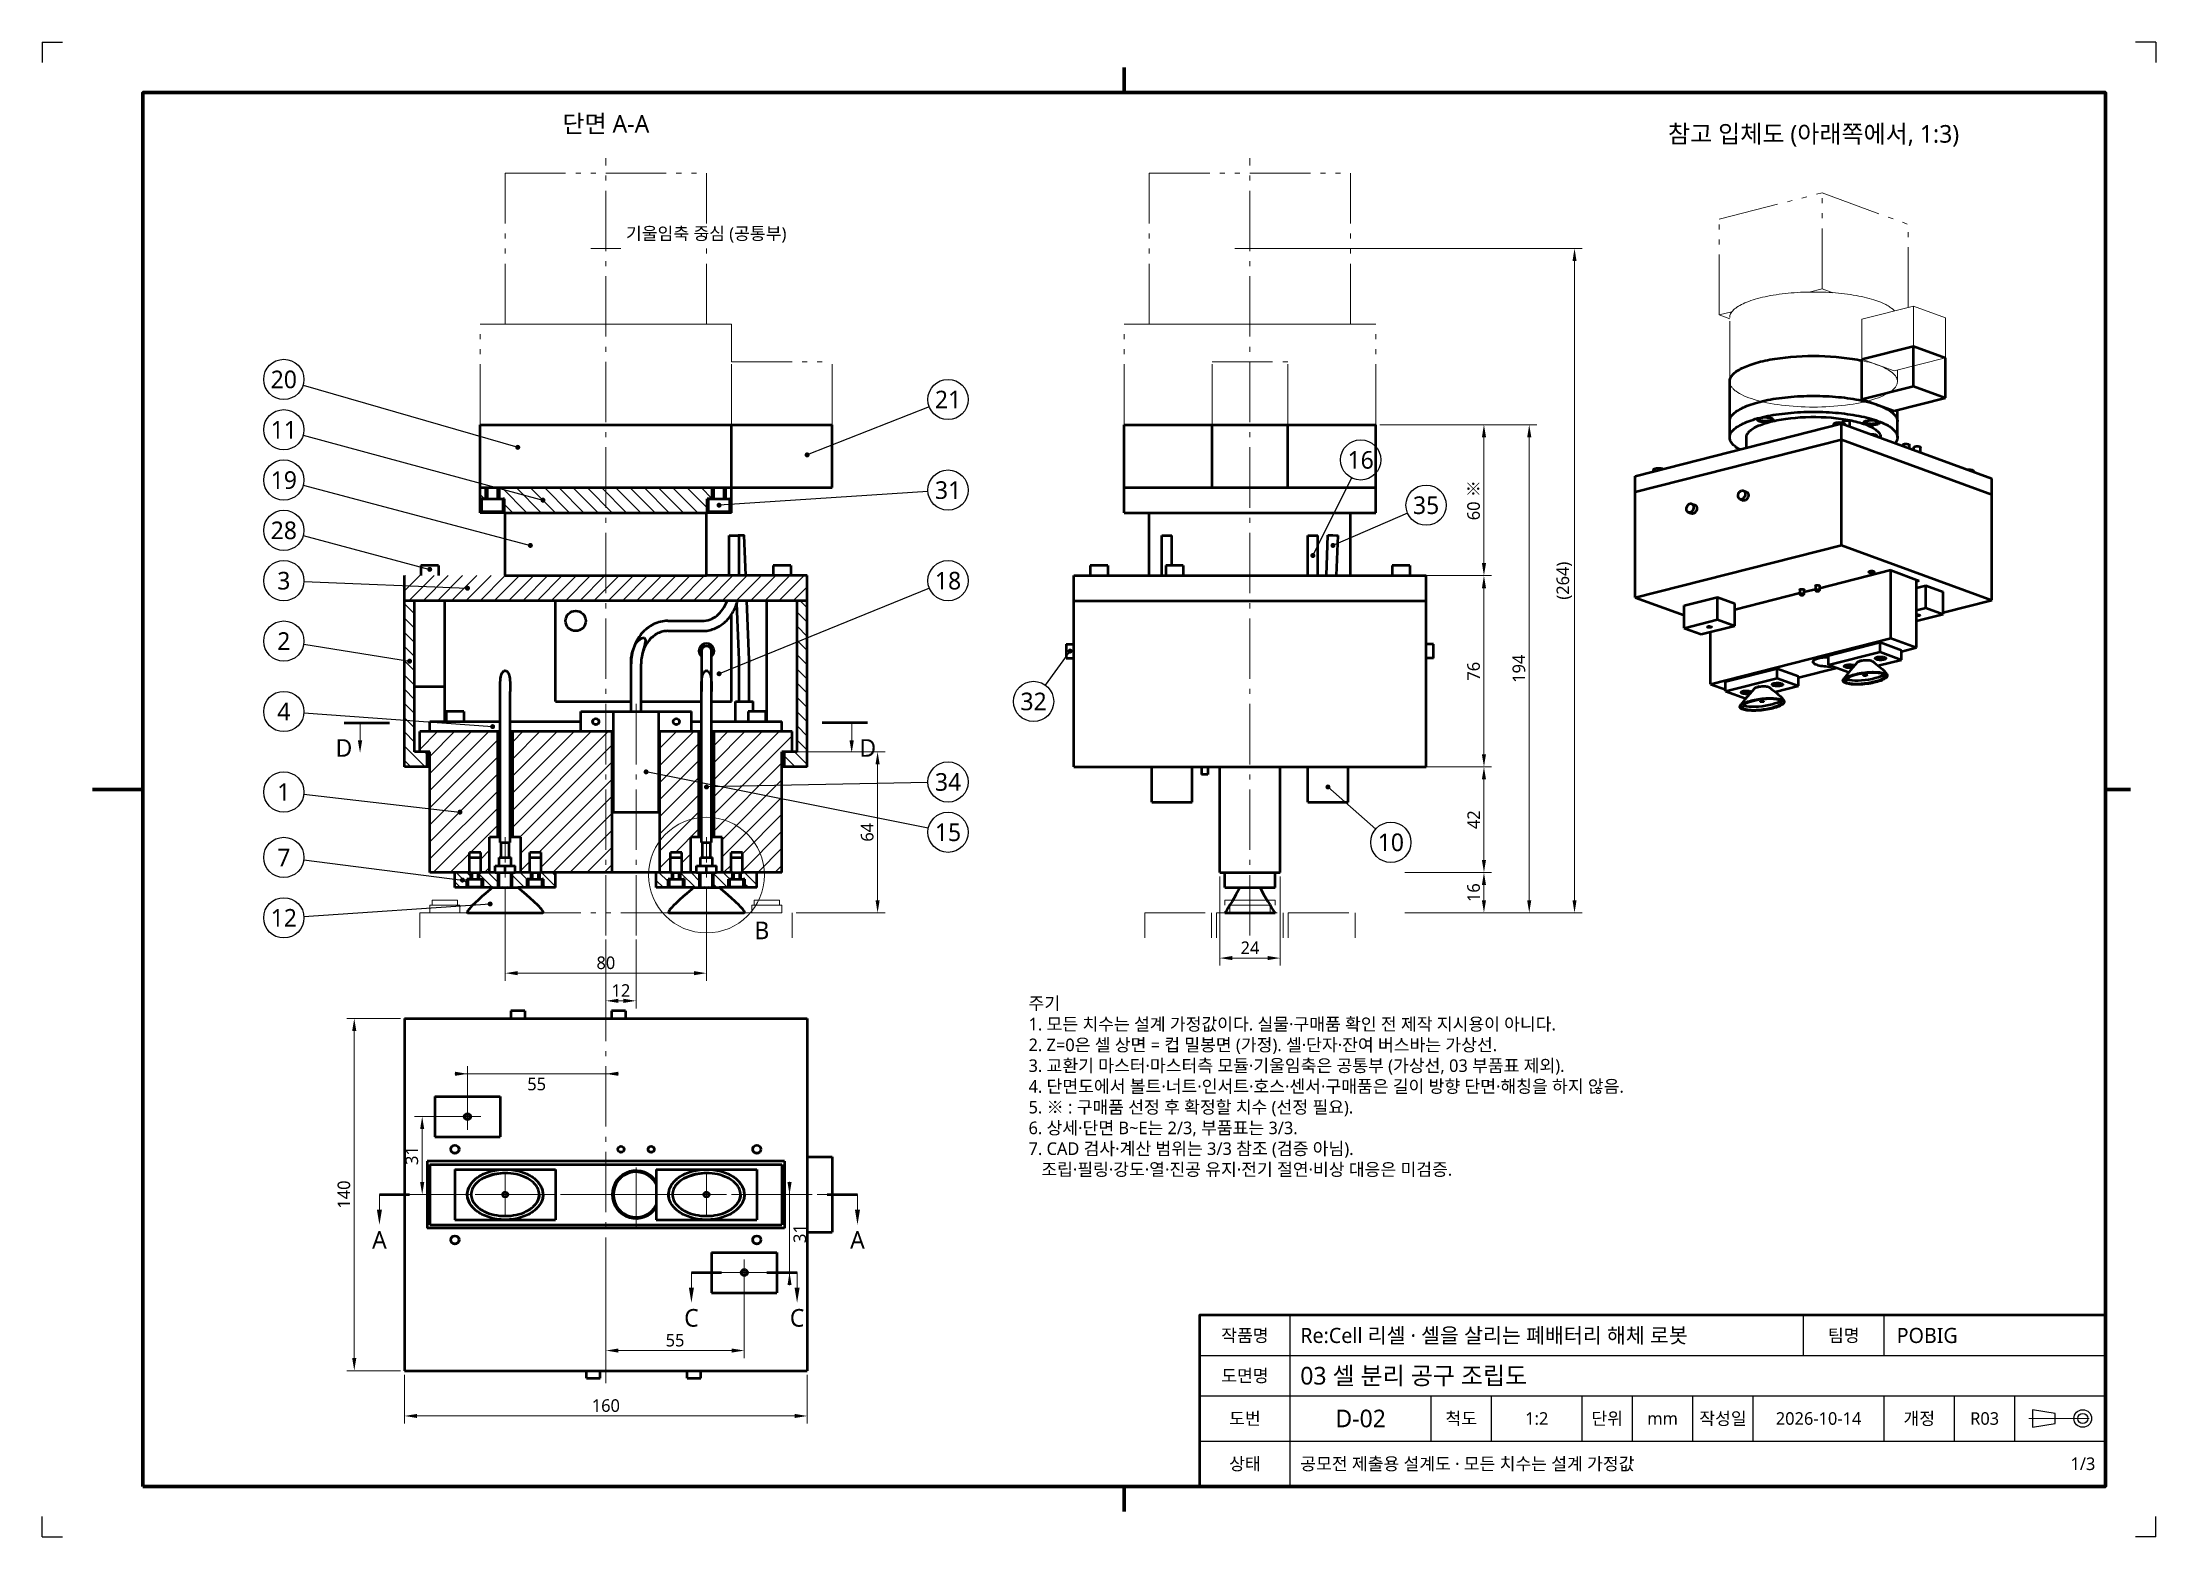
# Model space of a CAD drawing. Header units: millimetres. Extents: x 0 to 420, y 0 to 297.
import ezdxf
from ezdxf.enums import TextEntityAlignment as Align

# ---------------------------------------------------------------- set-up
doc = ezdxf.new("R2010")
doc.units = ezdxf.units.MM
doc.linetypes.add('KS_CENTER', pattern=[17, 12, -2, 1, -2])
doc.linetypes.add('KS_PHANTOM', pattern=[20, 12, -2, 1, -2, 1, -2])
for name, color, linetype, lineweight in [('BALLOON', 7, 'Continuous', 25), ('CENTER', 1, 'KS_CENTER', 18), ('CUT', 1, 'KS_CENTER', 18), ('CUT_THK', 1, 'Continuous', 50), ('DIM', 3, 'Continuous', 18), ('FRAME', 7, 'Continuous', 70), ('HATCH', 8, 'Continuous', 13), ('OUTLINE', 7, 'Continuous', 50), ('PHANTOM', 6, 'KS_PHANTOM', 18), ('SYMBOL', 7, 'Continuous', 25), ('TABLE', 7, 'Continuous', 25), ('TABLE_THK', 7, 'Continuous', 50), ('TEXT', 7, 'Continuous', 25)]:
    doc.layers.add(name, color=color, linetype=linetype, lineweight=lineweight)
doc.styles.add('KS', font='malgun.ttf')
doc.dimstyles.new('KS_00', dxfattribs={"dimtxt": 2.5, "dimasz": 2.5, "dimexe": 1.5, "dimexo": 0.8, "dimgap": 0.8, "dimtad": 1, "dimlfac": 2, "dimdsep": 46, "dimtxsty": 'KS', "dimcen": 0, "dimclrd": 3, "dimclre": 3, "dimclrt": 7, "dimazin": 3, "dimtfac": 0.7, "dimtmove": 0, "dimatfit": 3, "dimlwd": 18, "dimlwe": 18, "dimarcsym": 0})

msp = doc.modelspace()

# ---------------------------------------------------------------- texts
at = {"layer": 'TEXT', "style": 'KS'}
for s, p in [('단면 A-A', (112, 278)), ('참고 입체도 (아래쪽에서, 1:3)', (352, 276))]:
    msp.add_text(s, height=3.5, dxfattribs=at).set_placement(p, align=Align.BOTTOM_CENTER)
for s, p in [('기울임축 중심 (공통부)', (116, 257)), ('주기', (196, 104)), ('1. 모든 치수는 설계 가정값이다. 실물·구매품 확인 전 제작 지시용이 아니다.', (196, 99.875)), ('2. Z=0은 셀 상면 = 컵 밀봉면 (가정). 셀·단자·잔여 버스바는 가상선.', (196, 95.75)), ('3. 교환기 마스터·마스터측 모듈·기울임축은 공통부 (가상선, 03 부품표 제외).', (196, 91.625)), ('4. 단면도에서 볼트·너트·인서트·호스·센서·구매품은 길이 방향 단면·해칭을 하지 않음.', (196, 87.5)), ('5. ※ : 구매품 선정 후 확정할 치수 (선정 필요).', (196, 83.375)), ('6. 상세·단면 B~E는 2/3, 부품표는 3/3.', (196, 79.25)), ('7. CAD 검사·계산 범위는 3/3 참조 (검증 아님).', (196, 75.125)), ('   조립·필링·강도·열·진공 유지·전기 절연·비상 대응은 미검증.', (196, 71))]:
    msp.add_text(s, height=2.5, dxfattribs=at).set_placement(p, align=Align.BOTTOM_LEFT)
for s, height, p in [('20', 3.5, (48, 230)), ('21', 3.5, (180, 226)), ('11', 3.5, (48, 220)), ('16', 3.5, (262, 214)), ('19', 3.5, (48, 210)), ('31', 3.5, (180, 208)), ('35', 3.5, (275, 205)), ('28', 3.5, (48, 200)), ('3', 3.5, (48, 190)), ('18', 3.5, (180, 190)), ('2', 3.5, (48, 178)), ('4', 3.5, (48, 164)), ('32', 3.5, (197, 166)), ('D', 3.5, (59.95, 156.75)), ('D', 3.5, (164.05, 156.75)), ('34', 3.5, (180, 150)), ('1', 3.5, (48, 148)), ('15', 3.5, (180, 140)), ('10', 3.5, (268, 138)), ('7', 3.5, (48, 135)), ('12', 3.5, (48, 123)), ('B', 3.5, (143, 120.5)), ('A', 3.5, (67, 59)), ('A', 3.5, (162, 59)), ('C', 3.5, (129, 43.5)), ('C', 3.5, (150, 43.5)), ('작품명', 2.5, (239, 40)), ('팀명', 2.5, (358, 40)), ('도면명', 2.5, (239, 32)), ('D-02', 3.5, (262, 23.5)), ('도번', 2.5, (239, 23.5)), ('척도', 2.5, (282, 23.5)), ('1:2', 2.5, (297, 23.5)), ('단위', 2.5, (311, 23.5)), ('mm', 2.5, (322, 23.5)), ('작성일', 2.5, (334, 23.5)), ('2026-10-14', 2.5, (353, 23.5)), ('개정', 2.5, (373, 23.5)), ('R03', 2.5, (386, 23.5)), ('상태', 2.5, (239, 14.5))]:
    msp.add_text(s, height=height, dxfattribs=at).set_placement(p, align=Align.MIDDLE_CENTER)
for s, height, p in [('Re:Cell 리셀 · 셀을 살리는 폐배터리 해체 로봇', 3, (250, 40)), ('POBIG', 3, (368.5217, 40)), ('03 셀 분리 공구 조립도', 3.5, (250, 32)), ('공모전 제출용 설계도 · 모든 치수는 설계 가정값', 2.5, (250, 14.5))]:
    msp.add_text(s, height=height, dxfattribs=at).set_placement(p, align=Align.MIDDLE_LEFT)
msp.add_text('1/3', height=2.5, dxfattribs=at).set_placement((408, 14.5), align=Align.MIDDLE_RIGHT)

# ---------------------------------------------------------------- dimensions: what is measured, and where the dimension line sits
at = {"layer": 'DIM'}
for base, p1, p2, text in [((304.5, 124), (270, 124), (240, 256), '(<>)'), ((286.5, 191), (265, 191), (265, 221), '<> ※')]:
    msp.add_linear_dim(base=base, p1=p1, p2=p2, angle=90, text=text, dimstyle='KS_00', dxfattribs=at).render()
for base, p1, p2 in [((295.5, 124), (270, 124), (265, 221)), ((286.5, 153), (275, 153), (275, 191)), ((166, 124), (149, 124), (149, 156)), ((286.5, 132), (270, 132), (270, 153)), ((286.5, 124), (270, 124), (270, 132)), ((62, 33), (72, 33), (72, 103)), ((75.5, 68), (84.5, 68), (84.5, 83.5)), ((148.5, 68), (139.5, 68), (139.5, 52.5))]:
    msp.add_linear_dim(base=base, p1=p1, p2=p2, angle=90, dimstyle='KS_00', dxfattribs=at).render()
for base, p1, p2 in [((234, 115), (234, 132), (246, 132)), ((92, 112), (92, 124), (132, 124)), ((112, 106.5), (112, 119.5), (118, 119.5)), ((112, 92), (112, 83.5), (84.5, 83.5)), ((112, 37), (112, 52.5), (139.5, 52.5)), ((72, 24), (72, 33), (152, 33))]:
    msp.add_linear_dim(base=base, p1=p1, p2=p2, dimstyle='KS_00', dxfattribs=at).render()

# ---------------------------------------------------------------- hatches: boundary and pattern name
at = {"layer": 'BALLOON'}
h = msp.add_hatch(color=256, dxfattribs=at)
h.dxf.hatch_style = 1
edge = h.paths.add_edge_path()
edge.add_arc((94.5, 216.5), 0.5, 0, 360)
h = msp.add_hatch(color=256, dxfattribs=at)
h.dxf.hatch_style = 1
edge = h.paths.add_edge_path()
edge.add_arc((152, 215), 0.5, 0, 360)
h = msp.add_hatch(color=256, dxfattribs=at)
h.dxf.hatch_style = 1
edge = h.paths.add_edge_path()
edge.add_arc((99.5, 206), 0.5, 0, 360)
h = msp.add_hatch(color=256, dxfattribs=at)
h.dxf.hatch_style = 1
edge = h.paths.add_edge_path()
edge.add_arc((134.5, 205), 0.5, 0, 360)
h = msp.add_hatch(color=256, dxfattribs=at)
h.dxf.hatch_style = 1
edge = h.paths.add_edge_path()
edge.add_arc((97, 197), 0.5, 0, 360)
h = msp.add_hatch(color=256, dxfattribs=at)
h.dxf.hatch_style = 1
edge = h.paths.add_edge_path()
edge.add_arc((256.5, 197), 0.5, 0, 360)
h = msp.add_hatch(color=256, dxfattribs=at)
h.dxf.hatch_style = 1
edge = h.paths.add_edge_path()
edge.add_arc((252.5, 195), 0.5, 0, 360)
h = msp.add_hatch(color=256, dxfattribs=at)
h.dxf.hatch_style = 1
edge = h.paths.add_edge_path()
edge.add_arc((77, 192.25), 0.5, 0, 360)
h = msp.add_hatch(color=256, dxfattribs=at)
h.dxf.hatch_style = 1
edge = h.paths.add_edge_path()
edge.add_arc((84.5, 188.5), 0.5, 0, 360)
h = msp.add_hatch(color=256, dxfattribs=at)
h.dxf.hatch_style = 1
edge = h.paths.add_edge_path()
edge.add_arc((204.25, 176), 0.5, 0, 360)
h = msp.add_hatch(color=256, dxfattribs=at)
h.dxf.hatch_style = 1
edge = h.paths.add_edge_path()
edge.add_arc((73, 174), 0.5, 0, 360)
h = msp.add_hatch(color=256, dxfattribs=at)
h.dxf.hatch_style = 1
edge = h.paths.add_edge_path()
edge.add_arc((134.5, 171.5), 0.5, 0, 360)
h = msp.add_hatch(color=256, dxfattribs=at)
h.dxf.hatch_style = 1
edge = h.paths.add_edge_path()
edge.add_arc((89.5, 161), 0.5, 0, 360)
h = msp.add_hatch(color=256, dxfattribs=at)
h.dxf.hatch_style = 1
edge = h.paths.add_edge_path()
edge.add_arc((120, 152), 0.5, 0, 360)
h = msp.add_hatch(color=256, dxfattribs=at)
h.dxf.hatch_style = 1
edge = h.paths.add_edge_path()
edge.add_arc((132, 149), 0.5, 0, 360)
h = msp.add_hatch(color=256, dxfattribs=at)
h.dxf.hatch_style = 1
edge = h.paths.add_edge_path()
edge.add_arc((255.5, 149), 0.5, 0, 360)
h = msp.add_hatch(color=256, dxfattribs=at)
h.dxf.hatch_style = 1
edge = h.paths.add_edge_path()
edge.add_arc((83, 144), 0.5, 0, 360)
h = msp.add_hatch(color=256, dxfattribs=at)
h.dxf.hatch_style = 1
edge = h.paths.add_edge_path()
edge.add_arc((83.5, 130.5), 0.5, 0, 360)
h = msp.add_hatch(color=256, dxfattribs=at)
h.dxf.hatch_style = 1
edge = h.paths.add_edge_path()
edge.add_arc((89, 125.75), 0.5, 0, 360)
at = {"layer": 'HATCH'}
h = msp.add_hatch(dxfattribs=at)
h.set_pattern_fill('ANSI31', scale=0.62992, angle=90, style=0)
h.paths.add_polyline_path([(87, 203.5), (87.125, 203.5), (87.125, 206.25), (88.125, 206.25), (88.125, 208.5), (87, 208.5)])
h = msp.add_hatch(dxfattribs=at)
h.set_pattern_fill('ANSI31', scale=0.62992, angle=90, style=0)
h.paths.add_polyline_path([(90.875, 206.25), (91.875, 206.25), (91.875, 203.5), (132.125, 203.5), (132.125, 206.25), (133.125, 206.25), (133.125, 208.5), (90.875, 208.5)])
h = msp.add_hatch(dxfattribs=at)
h.set_pattern_fill('ANSI31', scale=0.62992, angle=90, style=0)
h.paths.add_polyline_path([(137, 208.5), (135.875, 208.5), (135.875, 206.25), (136.875, 206.25), (136.875, 203.5), (137, 203.5)])
h = msp.add_hatch(dxfattribs=at)
h.set_pattern_fill('ANSI31', scale=0.62992, style=0)
h.paths.add_polyline_path([(72, 186), (152, 186), (152, 191), (72, 191)])
h = msp.add_hatch(dxfattribs=at)
h.set_pattern_fill('ANSI31', scale=0.62992, angle=90, style=0)
h.paths.add_polyline_path([(72, 153), (76.5, 153), (76.5, 156), (74, 156), (74, 186), (72, 186)])
h = msp.add_hatch(dxfattribs=at)
h.set_pattern_fill('ANSI31', scale=0.62992, angle=90, style=0)
h.paths.add_polyline_path([(152, 186), (150, 186), (150, 156), (147.5, 156), (147.5, 153), (152, 153)])
h = msp.add_hatch(dxfattribs=at)
h.set_pattern_fill('ANSI31', scale=0.7559, style=0)
h.paths.add_polyline_path([(87.125, 132), (88.9, 132), (88.9, 139), (90.5, 139), (90.5, 160), (75, 160), (75, 156), (77, 156), (77, 132), (84.875, 132), (84.875, 136), (87.125, 136)])
h = msp.add_hatch(dxfattribs=at)
h.set_pattern_fill('ANSI31', scale=0.7559, style=0)
h.paths.add_polyline_path([(93.5, 139), (95.1, 139), (95.1, 132), (96.875, 132), (96.875, 136), (99.125, 136), (99.125, 132), (113.25, 132), (113.25, 160), (93.5, 160)])
h = msp.add_hatch(dxfattribs=at)
h.set_pattern_fill('ANSI31', scale=0.7559, style=0)
h.paths.add_polyline_path([(122.75, 132), (124.875, 132), (124.875, 136), (127.125, 136), (127.125, 132), (128.9, 132), (128.9, 139), (130.5, 139), (130.5, 160), (122.75, 160)])
h = msp.add_hatch(dxfattribs=at)
h.set_pattern_fill('ANSI31', scale=0.7559, style=0)
h.paths.add_polyline_path([(133.5, 139), (135.1, 139), (135.1, 132), (136.875, 132), (136.875, 136), (139.125, 136), (139.125, 132), (147, 132), (147, 156), (149, 156), (149, 160), (133.5, 160)])
h = msp.add_hatch(dxfattribs=at)
h.set_pattern_fill('ANSI31', scale=0.47244, angle=90, style=0)
h.paths.add_polyline_path([(82, 129), (84.375, 129), (84.375, 130.65), (85.15, 130.65), (85.15, 132), (82, 132)])
h = msp.add_hatch(dxfattribs=at)
h.set_pattern_fill('ANSI31', scale=0.47244, angle=90, style=0)
h.paths.add_polyline_path([(86.85, 130.65), (87.625, 130.65), (87.625, 129), (90.625, 129), (90.625, 132), (86.85, 132)])
h = msp.add_hatch(dxfattribs=at)
h.set_pattern_fill('ANSI31', scale=0.47244, angle=90, style=0)
h.paths.add_polyline_path([(93.375, 129), (96.375, 129), (96.375, 130.65), (97.15, 130.65), (97.15, 132), (93.375, 132)])
h = msp.add_hatch(dxfattribs=at)
h.set_pattern_fill('ANSI31', scale=0.47244, angle=90, style=0)
h.paths.add_polyline_path([(98.85, 130.65), (99.625, 130.65), (99.625, 129), (102, 129), (102, 132), (98.85, 132)])
h = msp.add_hatch(dxfattribs=at)
h.set_pattern_fill('ANSI31', scale=0.47244, angle=90, style=0)
h.paths.add_polyline_path([(122, 129), (124.375, 129), (124.375, 130.65), (125.15, 130.65), (125.15, 132), (122, 132)])
h = msp.add_hatch(dxfattribs=at)
h.set_pattern_fill('ANSI31', scale=0.47244, angle=90, style=0)
h.paths.add_polyline_path([(126.85, 130.65), (127.625, 130.65), (127.625, 129), (130.625, 129), (130.625, 132), (126.85, 132)])
h = msp.add_hatch(dxfattribs=at)
h.set_pattern_fill('ANSI31', scale=0.47244, angle=90, style=0)
h.paths.add_polyline_path([(133.375, 129), (136.375, 129), (136.375, 130.65), (137.15, 130.65), (137.15, 132), (133.375, 132)])
h = msp.add_hatch(dxfattribs=at)
h.set_pattern_fill('ANSI31', scale=0.47244, angle=90, style=0)
h.paths.add_polyline_path([(138.85, 130.65), (139.625, 130.65), (139.625, 129), (142, 129), (142, 132), (138.85, 132)])

# ---------------------------------------------------------------- linework, layer by layer
at = {"layer": 'BALLOON'}
for p, q in [((51.8414, 228.8848), (94.5, 216.5)), ((176.277, 224.5374), (152, 215)), ((51.8599, 218.9507), (99.5, 206)), ((260.2111, 210.4223), (252.5, 195)), ((51.8662, 208.9743), (97, 197)), ((176.0087, 207.7368), (134.5, 205)), ((271.3286, 203.4124), (256.5, 197)), ((51.8644, 198.9673), (77, 192.25)), ((51.9966, 189.8358), (84.5, 188.5)), ((176.2946, 188.4934), (134.5, 171.5)), ((51.9498, 177.368), (73, 174)), ((199.3479, 169.2384), (204.25, 176)), ((51.9896, 163.7116), (89.5, 161)), ((176.0777, 140.7845), (120, 152)), ((51.9741, 147.5458), (83, 144)), ((176.0009, 149.9167), (132, 149)), ((264.9971, 140.6425), (255.5, 149)), ((51.9682, 134.497), (83.5, 130.5)), ((51.991, 123.2677), (89, 125.75))]:
    msp.add_line(p, q, dxfattribs=at)
for centre in [(48, 230), (180, 226), (48, 220), (262, 214), (48, 210), (180, 208), (275, 205), (48, 200), (48, 190), (180, 190), (48, 178), (48, 164), (197, 166), (48, 148), (180, 150), (180, 140), (48, 135), (268, 138), (48, 123)]:
    msp.add_circle(centre, 4, dxfattribs=at)
at = {"layer": 'CENTER'}
for p, q in [((112, 119.5), (112, 274)), ((240, 119.5), (240, 274)), ((118, 119.5), (118, 166)), ((92, 117), (92, 139)), ((132, 117), (132, 139)), ((112, 30.5), (112, 105.5)), ((84.5, 80.875), (84.5, 86.125)), ((81.875, 83.5), (87.125, 83.5)), ((92, 64), (92, 72)), ((118, 61.4), (118, 74.6)), ((132, 64), (132, 72)), ((69, 68), (159, 68)), ((88, 68), (96, 68)), ((111.4, 68), (124.6, 68)), ((128, 68), (136, 68)), ((139.5, 49.875), (139.5, 55.125)), ((136.875, 52.5), (142.125, 52.5)), ((394.75, 23.5), (408, 23.5))]:
    msp.add_line(p, q, dxfattribs=at)
at = {"layer": 'CUT'}
for p, q in [((73, 68), (156, 68)), ((135, 52.5), (144, 52.5))]:
    msp.add_line(p, q, dxfattribs=at)
at = {"layer": 'CUT_THK'}
for p, q in [((60, 161.75), (69, 161.75)), ((164, 161.75), (155, 161.75)), ((67, 68), (73, 68)), ((156, 68), (162, 68)), ((129, 52.5), (135, 52.5)), ((144, 52.5), (150, 52.5))]:
    msp.add_line(p, q, dxfattribs=at)
at = {"layer": 'DIM'}
for p, q in [((63.15, 161.75), (63.15, 158.25)), ((160.85, 161.75), (160.85, 158.25)), ((67, 68), (67, 64.5)), ((162, 68), (162, 64.5)), ((129, 52.5), (129, 49)), ((150, 52.5), (150, 49))]:
    msp.add_line(p, q, dxfattribs=at)
msp.add_circle((132, 131.5), 11.5, dxfattribs=at)
for points in [[(63.15, 155.75), (62.725, 158.25), (63.575, 158.25)], [(160.85, 155.75), (160.425, 158.25), (161.275, 158.25)], [(67, 62), (66.5, 65), (67.5, 65)], [(162, 62), (161.5, 65), (162.5, 65)], [(129, 46.5), (128.5, 49.5), (129.5, 49.5)], [(150, 46.5), (149.5, 49.5), (150.5, 49.5)]]:
    msp.add_solid(points, dxfattribs=at)
at = {"layer": 'FRAME'}
for p, q in [((215, 287), (215, 292)), ((20, 148.5), (10, 148.5)), ((410, 148.5), (415, 148.5)), ((215, 10), (215, 5))]:
    msp.add_line(p, q, dxfattribs=at)
msp.add_lwpolyline([(20, 10), (410, 10), (410, 287), (20, 287)], close=True, dxfattribs=at)
at = {"layer": 'OUTLINE'}
for p, q in [((361.6028, 234.0122), (371.8457, 236.6143)), ((371.8457, 228.6777), (371.8457, 236.6143)), ((371.8457, 236.6143), (378.2476, 234.2724)), ((361.6028, 226.0755), (361.6028, 234.0122)), ((378.2476, 226.3357), (378.2476, 234.2724)), ((335.3333, 221.6518), (335.3333, 229.5884)), ((361.6028, 226.0755), (371.8457, 228.6777)), ((371.8457, 228.6777), (378.2476, 226.3357)), ((361.6028, 226.0755), (368.0046, 223.7335)), ((368.0046, 223.7335), (378.2476, 226.3357)), ((368.6667, 221.6518), (368.6667, 223.9017)), ((87, 208.5), (87, 221)), ((137, 208.5), (137, 221)), ((137, 221), (157, 221)), ((157, 208.5), (157, 221)), ((215, 208.5), (215, 221)), ((232.5, 208.5), (232.5, 221)), ((232.5, 221), (247.5, 221)), ((247.5, 208.5), (247.5, 221)), ((265, 208.5), (265, 221)), ((316.5765, 210.8007), (357.5483, 221.2094)), ((335.3333, 218.4771), (335.3333, 221.6518)), ((338.6667, 216.4126), (338.6667, 218.4771)), ((340.9806, 222.1488), (340.9806, 222.2056)), ((343.8139, 222.1488), (343.8139, 222.2056)), ((355.9548, 221.0481), (355.9548, 220.8046)), ((357.5483, 218.0348), (357.5483, 221.2094)), ((357.5483, 221.2094), (387.4235, 210.2803)), ((357.8632, 221.3226), (357.8632, 221.644)), ((358.2881, 221.0481), (358.2881, 220.9388)), ((359.1965, 220.6064), (359.1965, 221.644)), ((362.1067, 221.5633), (362.1067, 221.6201)), ((364.69, 218.7061), (364.69, 218.5968)), ((364.94, 221.5633), (364.94, 221.6201)), ((365.3333, 218.3614), (365.3333, 218.4771)), ((368.6667, 218.4771), (368.6667, 221.6518)), ((316.5765, 207.626), (357.5483, 218.0348)), ((357.5483, 197.082), (357.5483, 218.0348)), ((357.5483, 218.0348), (387.4235, 207.1056)), ((369.728, 216.7538), (369.728, 216.9861)), ((371.0613, 216.266), (371.0613, 216.9861)), ((371.9503, 215.9408), (371.9473, 216.488)), ((373.2863, 215.452), (373.2806, 216.4953)), ((316.5765, 207.626), (316.5765, 210.8007)), ((320.1045, 211.9404), (320.1045, 211.697)), ((383.8955, 211.6802), (383.8955, 211.5709)), ((387.4235, 207.1056), (387.4235, 210.2803)), ((87, 203.5), (87, 208.5)), ((87.125, 203.5), (87.125, 206.25)), ((88.125, 206.25), (87.125, 206.25)), ((87.375, 203.75), (87.375, 206.25)), ((88.125, 206.25), (88.125, 208.5)), ((88.475, 206.25), (88.475, 208.5)), ((90.525, 206.25), (90.525, 208.5)), ((90.875, 206.25), (90.875, 208.5)), ((91.875, 206.25), (91.625, 206.25)), ((91.625, 203.75), (91.625, 206.25)), ((91.875, 203.5), (91.875, 206.25)), ((132.125, 203.5), (132.125, 206.25)), ((133.125, 206.25), (132.125, 206.25)), ((132.375, 203.75), (132.375, 206.25)), ((133.125, 206.25), (133.125, 208.5)), ((133.475, 206.25), (133.475, 208.5)), ((135.525, 206.25), (135.525, 208.5)), ((135.875, 206.25), (135.875, 208.5)), ((136.875, 206.25), (136.625, 206.25)), ((136.625, 203.75), (136.625, 206.25)), ((136.875, 203.5), (136.875, 206.25)), ((137, 203.5), (137, 208.5)), ((137, 208.5), (157, 208.5)), ((215, 203.5), (215, 208.5)), ((232.5, 208.5), (247.5, 208.5)), ((265, 203.5), (265, 208.5)), ((316.5765, 186.6733), (316.5765, 207.626)), ((337.3876, 206.1797), (338.0278, 205.9455)), ((338.0175, 207.9014), (338.6577, 207.6672)), ((387.4235, 186.1528), (387.4235, 207.1056)), ((87.125, 203.5), (87, 203.5)), ((92, 191), (92, 203.5)), ((132.125, 203.5), (132, 203.5)), ((132, 191), (132, 203.5)), ((137, 203.5), (136.875, 203.5)), ((220, 191), (220, 203.5)), ((260, 191), (260, 203.5)), ((327.1447, 203.5775), (327.7849, 203.3433)), ((327.7745, 205.2992), (328.4147, 205.065)), ((136.5, 191), (136.5, 199)), ((138.5, 191), (138.5, 199)), ((139.8208, 191), (139.4992, 199.04)), ((222.5, 191), (222.5, 199)), ((224.5, 193), (224.5, 199)), ((251.5, 191), (251.5, 199)), ((253.5, 191), (253.5, 199)), ((255.1792, 191), (255.5008, 199.04)), ((257.1808, 191), (257.4992, 198.96)), ((316.5765, 186.6733), (357.5483, 197.082)), ((357.5483, 197.082), (387.4235, 186.1528)), ((72, 186), (72, 191)), ((75.25, 193), (75.25, 191)), ((78.75, 193), (78.75, 191)), ((152, 191), (132, 191)), ((145.25, 193), (145.25, 191)), ((148.75, 193), (148.75, 191)), ((152, 186), (152, 191)), ((205, 186), (205, 191)), ((205, 191), (275, 191)), ((208.25, 193), (208.25, 191)), ((211.75, 193), (211.75, 191)), ((223.25, 193), (223.25, 191)), ((226.75, 193), (226.75, 191)), ((268.25, 193), (268.25, 191)), ((271.75, 193), (271.75, 191)), ((275, 186), (275, 191)), ((352.3682, 189.0248), (352.3682, 188.0368)), ((367.3431, 192.0702), (353.1682, 188.4691)), ((353.1682, 189.0248), (353.1682, 188.0368)), ((362.99, 191.7625), (362.99, 191.7215)), ((364.0567, 191.7625), (364.0567, 191.7215)), ((367.3431, 192.0702), (373.0194, 189.9936)), ((367.3644, 178.5701), (367.3644, 192.0624)), ((372.4859, 176.6965), (372.4859, 190.1888)), ((373.0194, 189.9936), (372.4859, 189.8581)), ((372.4859, 188.575), (374.3211, 189.0412)), ((374.3211, 184.5967), (374.3211, 189.0412)), ((374.3211, 189.0412), (377.7354, 187.7922)), ((72, 153), (72, 186)), ((74, 186), (72, 186)), ((152, 186), (72, 186)), ((74, 156), (74, 186)), ((80, 169), (80, 186)), ((102, 166), (102, 186)), ((138.4923, 174.1717), (138.0383, 185.5236)), ((140.4907, 174.2516), (140.0208, 186)), ((144, 162), (144, 186)), ((152, 186), (150, 186)), ((150, 156), (150, 186)), ((152, 153), (152, 186)), ((205, 153), (205, 186)), ((205, 186), (275, 186)), ((275, 153), (275, 186)), ((316.5765, 186.6733), (326.2646, 183.1291)), ((326.2646, 185.0339), (332.9225, 186.7253)), ((326.2646, 180.5894), (326.2646, 185.0339)), ((332.9225, 182.2808), (332.9225, 186.7253)), ((332.9225, 186.7253), (336.3368, 185.4763)), ((349.2953, 187.4852), (336.3368, 184.1932)), ((336.3368, 181.0317), (336.3368, 185.4763)), ((349.2953, 188.2441), (349.2953, 187.2561)), ((352.3682, 188.2659), (350.0953, 187.6885)), ((350.0953, 188.2441), (350.0953, 187.2561)), ((377.7354, 183.3477), (377.7354, 187.7922)), ((377.7354, 183.6916), (387.4235, 186.1528)), ((124.3141, 182), (131.1859, 182)), ((137, 166), (137, 183.3376)), ((326.2646, 180.5894), (332.9225, 182.2808)), ((329.6789, 179.3403), (336.3368, 181.0317)), ((332.9225, 182.2808), (336.3368, 181.0317)), ((372.4859, 184.1305), (374.3211, 184.5967)), ((372.4859, 182.0141), (377.7354, 183.3477)), ((374.3211, 184.5967), (377.7354, 183.3477)), ((124.3141, 180), (131.1859, 180)), ((203.5, 177.375), (205, 177.375)), ((276.5, 177.375), (275, 177.375)), ((326.2646, 180.5894), (329.6789, 179.3403)), ((331.5141, 169.4624), (331.5141, 179.8065)), ((331.5141, 169.4624), (367.3644, 178.5701)), ((354.9875, 175.1612), (365.2305, 177.7634)), ((365.2305, 175.8586), (365.2305, 177.7634)), ((365.2305, 177.7634), (369.4984, 176.2021)), ((367.3644, 178.5701), (372.4859, 176.6965)), ((369.4984, 175.9375), (372.4859, 176.6965)), ((117, 164), (117, 173.5)), ((119, 164), (119, 173.5)), ((138.5, 166), (138.5, 173.788)), ((140.5, 166), (140.5, 173.788)), ((203.5, 174.625), (205, 174.625)), ((276.5, 174.625), (275, 174.625)), ((334.5016, 169.9568), (344.7446, 172.559)), ((344.7446, 170.6542), (344.7446, 172.559)), ((344.7446, 172.559), (349.0125, 170.9977)), ((349.0125, 170.7332), (356.6093, 172.6631)), ((354.9875, 173.2564), (365.2305, 175.8586)), ((354.9875, 173.2564), (354.9875, 175.1612)), ((354.9875, 173.2564), (358.9997, 171.7887)), ((358.2534, 173.0914), (358.2534, 173.1722)), ((360.0867, 173.0914), (360.0867, 173.1722)), ((364.3992, 174.6527), (364.3992, 174.7335)), ((364.8508, 173.1166), (369.4984, 174.2973)), ((365.2305, 175.8586), (369.4984, 174.2973)), ((366.2325, 174.6527), (366.2325, 174.7335)), ((369.4984, 174.2973), (369.4984, 176.2021)), ((74, 169), (80, 169)), ((80, 162), (80, 169)), ((91, 138), (91, 168)), ((93, 138), (93, 168)), ((131, 138), (131, 168)), ((133, 138), (133, 168)), ((331.5141, 169.4624), (334.5016, 168.3695)), ((334.5016, 168.052), (344.7446, 170.6542)), ((334.5016, 168.052), (334.5016, 169.9568)), ((334.5016, 168.052), (338.5138, 166.5843)), ((343.9133, 169.4484), (343.9133, 169.5291)), ((344.3649, 167.9122), (349.0125, 169.0929)), ((344.7446, 170.6542), (349.0125, 169.0929)), ((345.7466, 169.4484), (345.7466, 169.5291)), ((349.0125, 169.0929), (349.0125, 170.9977)), ((80.25, 164), (80.25, 162)), ((83.75, 164), (83.75, 162)), ((102, 166), (117, 166)), ((107, 160), (107, 164)), ((107, 164), (113.5, 164)), ((113.5, 144), (113.5, 164)), ((119, 166), (131, 166)), ((122.5, 164), (129, 164)), ((122.5, 144), (122.5, 164)), ((129, 160), (129, 164)), ((133, 166), (137, 166)), ((137.75, 162), (137.75, 166)), ((140.25, 164), (140.25, 162)), ((141.25, 164), (141.25, 166)), ((143.75, 164), (143.75, 162)), ((337.7675, 167.8871), (337.7675, 167.9678)), ((339.6008, 167.8871), (339.6008, 167.9678)), ((75, 156), (75, 160)), ((90.5, 160), (75, 160)), ((77, 160), (77, 162)), ((77, 162), (91, 162)), ((90.5, 139), (90.5, 160)), ((93, 162), (107, 162)), ((113.25, 160), (93.5, 160)), ((93.5, 139), (93.5, 160)), ((113.25, 132), (113.25, 160)), ((113.25, 160), (113.5, 160)), ((122.5, 160), (122.75, 160)), ((130.5, 160), (122.75, 160)), ((122.75, 132), (122.75, 160)), ((129, 162), (131, 162)), ((130.5, 139), (130.5, 160)), ((133, 162), (147, 162)), ((149, 160), (133.5, 160)), ((133.5, 139), (133.5, 160)), ((147, 160), (147, 162)), ((149, 156), (149, 160)), ((76.5, 156), (74, 156)), ((77, 156), (75, 156)), ((76.5, 153), (76.5, 156)), ((77, 156), (76.5, 156)), ((77, 132), (77, 156)), ((149, 156), (147, 156)), ((147, 132), (147, 156)), ((147.5, 156), (147, 156)), ((150, 156), (147.5, 156)), ((147.5, 153), (147.5, 156)), ((76.5, 153), (72, 153)), ((77, 153), (76.5, 153)), ((147.5, 153), (147, 153)), ((152, 153), (147.5, 153)), ((205, 153), (275, 153)), ((220.5, 146), (220.5, 153)), ((228.5, 146), (228.5, 153)), ((230.4, 153), (230.4, 151.5)), ((231.6, 153), (231.6, 151.5)), ((234, 132), (234, 153)), ((246, 132), (246, 153)), ((251.5, 146), (251.5, 153)), ((259.5, 146), (259.5, 153)), ((220.5, 146), (228.5, 146)), ((251.5, 146), (259.5, 146)), ((88.9, 132), (88.9, 139)), ((90.5, 139), (88.9, 139)), ((95.1, 139), (93.5, 139)), ((95.1, 132), (95.1, 139)), ((128.9, 132), (128.9, 139)), ((130.5, 139), (128.9, 139)), ((135.1, 139), (133.5, 139)), ((135.1, 132), (135.1, 139)), ((84.875, 132), (84.875, 136)), ((87.125, 136), (84.875, 136)), ((84.875, 132), (84.875, 135)), ((87.125, 132), (87.125, 136)), ((87.125, 132), (87.125, 135)), ((90.8, 133.35), (90.8, 135)), ((91.2, 135), (91.2, 138)), ((92.8, 135), (92.8, 138)), ((93, 138), (92.8, 138)), ((93.2, 133.35), (93.2, 135)), ((96.875, 132), (96.875, 136)), ((99.125, 136), (96.875, 136)), ((96.875, 132), (96.875, 135)), ((99.125, 132), (99.125, 136)), ((99.125, 132), (99.125, 135)), ((124.875, 132), (124.875, 136)), ((127.125, 136), (124.875, 136)), ((124.875, 132), (124.875, 135)), ((127.125, 132), (127.125, 136)), ((127.125, 132), (127.125, 135)), ((130.8, 133.35), (130.8, 135)), ((131.2, 135), (131.2, 138)), ((132.8, 135), (132.8, 138)), ((133, 138), (132.8, 138)), ((133.2, 133.35), (133.2, 135)), ((136.875, 132), (136.875, 136)), ((139.125, 136), (136.875, 136)), ((136.875, 132), (136.875, 135)), ((139.125, 132), (139.125, 136)), ((139.125, 132), (139.125, 135)), ((84.875, 132), (77, 132)), ((82, 129), (82, 132)), ((85.15, 132), (82, 132)), ((84.375, 129), (84.375, 130.65)), ((85.15, 130.65), (84.375, 130.65)), ((84.625, 129.15), (84.625, 130.65)), ((85.15, 130.65), (85.15, 132)), ((85.4, 130.65), (85.4, 132)), ((86.6, 130.65), (86.6, 132)), ((86.85, 130.65), (86.85, 132)), ((88.9, 132), (87.125, 132)), ((90, 132), (87.125, 132)), ((87.625, 130.65), (87.375, 130.65)), ((87.375, 129.15), (87.375, 130.65)), ((87.625, 129), (87.625, 130.65)), ((90, 133.35), (92, 133.35)), ((90, 132), (90, 133.35)), ((90, 132), (92, 132)), ((90.625, 129), (90.625, 132)), ((90.8, 129), (90.8, 132)), ((92, 133.35), (94, 133.35)), ((92, 132), (92, 133.35)), ((92, 132), (94, 132)), ((93.2, 129), (93.2, 132)), ((93.375, 129), (93.375, 132)), ((94, 132), (94, 133.35)), ((97.15, 132), (94, 132)), ((96.875, 132), (95.1, 132)), ((96.375, 129), (96.375, 130.65)), ((97.15, 130.65), (96.375, 130.65)), ((96.625, 129.15), (96.625, 130.65)), ((97.15, 130.65), (97.15, 132)), ((97.4, 130.65), (97.4, 132)), ((98.6, 130.65), (98.6, 132)), ((98.85, 130.65), (98.85, 132)), ((113.25, 132), (99.125, 132)), ((102, 132), (99.125, 132)), ((99.625, 130.65), (99.375, 130.65)), ((99.375, 129.15), (99.375, 130.65)), ((99.625, 129), (99.625, 130.65)), ((102, 129), (102, 132)), ((122, 129), (122, 132)), ((125.15, 132), (122, 132)), ((124.875, 132), (122.75, 132)), ((124.375, 129), (124.375, 130.65)), ((125.15, 130.65), (124.375, 130.65)), ((124.625, 129.15), (124.625, 130.65)), ((125.15, 130.65), (125.15, 132)), ((125.4, 130.65), (125.4, 132)), ((126.6, 130.65), (126.6, 132)), ((126.85, 130.65), (126.85, 132)), ((128.9, 132), (127.125, 132)), ((130, 132), (127.125, 132)), ((127.625, 130.65), (127.375, 130.65)), ((127.375, 129.15), (127.375, 130.65)), ((127.625, 129), (127.625, 130.65)), ((130, 133.35), (132, 133.35)), ((130, 132), (130, 133.35)), ((130, 132), (132, 132)), ((130.625, 129), (130.625, 132)), ((130.8, 129), (130.8, 132)), ((132, 133.35), (134, 133.35)), ((132, 132), (132, 133.35)), ((132, 132), (134, 132)), ((133.2, 129), (133.2, 132)), ((133.375, 129), (133.375, 132)), ((134, 132), (134, 133.35)), ((137.15, 132), (134, 132)), ((136.875, 132), (135.1, 132)), ((136.375, 129), (136.375, 130.65)), ((137.15, 130.65), (136.375, 130.65)), ((136.625, 129.15), (136.625, 130.65)), ((137.15, 130.65), (137.15, 132)), ((137.4, 130.65), (137.4, 132)), ((138.6, 130.65), (138.6, 132)), ((138.85, 130.65), (138.85, 132)), ((147, 132), (139.125, 132)), ((142, 132), (139.125, 132)), ((139.625, 130.65), (139.375, 130.65)), ((139.375, 129.15), (139.375, 130.65)), ((139.625, 129), (139.625, 130.65)), ((142, 129), (142, 132)), ((234, 132), (246, 132)), ((235, 129), (235, 132)), ((245, 129), (245, 132)), ((84.375, 129), (82, 129)), ((89.5, 129), (87.625, 129)), ((96.375, 129), (94.5, 129)), ((102, 129), (99.625, 129)), ((124.375, 129), (122, 129)), ((129.5, 129), (127.625, 129)), ((136.375, 129), (134.5, 129)), ((142, 129), (139.625, 129)), ((235, 129), (245, 129)), ((238, 128.9715), (238, 129)), ((242, 128.9715), (242, 129)), ((72, 103), (72, 33)), ((72, 103), (152, 103)), ((93.125, 104.5), (93.125, 103)), ((95.875, 104.5), (95.875, 103)), ((113.125, 104.5), (113.125, 103)), ((115.875, 104.5), (115.875, 103)), ((152, 103), (152, 33)), ((78, 87.5), (78, 79.5)), ((78, 87.5), (91, 87.5)), ((91, 87.5), (91, 79.5)), ((78, 79.5), (91, 79.5)), ((147.5, 74.65), (76.5, 74.65)), ((76.5, 74.65), (76.5, 61.35)), ((77, 74), (77, 62)), ((77, 74), (147, 74)), ((82, 73), (82, 63)), ((82, 73), (102, 73)), ((102, 73), (102, 63)), ((122, 73), (122, 63)), ((122, 73), (142, 73)), ((142, 73), (142, 63)), ((147, 74), (147, 62)), ((147.5, 74.65), (147.5, 61.35)), ((152, 75.5), (157, 75.5)), ((157, 75.5), (157, 60.5)), ((113.2516, 68.125), (113.5017, 68.125)), ((113.2516, 67.875), (113.5017, 67.875)), ((82, 63), (102, 63)), ((122, 63), (142, 63)), ((147.5, 61.35), (76.5, 61.35)), ((77, 62), (147, 62)), ((152, 60.5), (157, 60.5)), ((133, 56.5), (133, 48.5)), ((133, 56.5), (146, 56.5)), ((146, 56.5), (146, 48.5)), ((133, 48.5), (146, 48.5)), ((72, 33), (152, 33)), ((108.125, 31.5), (108.125, 33)), ((110.875, 31.5), (110.875, 33)), ((128.125, 31.5), (128.125, 33)), ((130.875, 31.5), (130.875, 33))]:
    msp.add_line(p, q, dxfattribs=at)
for points in [[(335.3333, 229.5884), (335.343, 229.7619), (335.3722, 229.9351), (335.4207, 230.1079), (335.4885, 230.2801), (335.5755, 230.4515), (335.6817, 230.6219), (335.8069, 230.7911), (335.951, 230.9589), (336.1138, 231.1251), (336.2951, 231.2895), (336.4947, 231.4519), (336.7124, 231.6121), (336.9478, 231.77), (337.2009, 231.9254), (337.4711, 232.078), (337.7583, 232.2277), (338.0621, 232.3744), (338.3821, 232.5178), (338.718, 232.6578), (339.0694, 232.7942), (339.4359, 232.9269), (339.8169, 233.0556), (340.2122, 233.1804), (340.6212, 233.3009), (341.0435, 233.4172), (341.4786, 233.529), (341.9259, 233.6361), (342.3849, 233.7386), (342.8552, 233.8362), (343.3361, 233.9289), (343.8271, 234.0165), (344.3276, 234.099), (345.3549, 234.248), (346.4131, 234.3754), (347.4974, 234.4804), (348.6026, 234.5627), (349.7237, 234.6218), (350.8554, 234.6574), (351.9925, 234.6694), (353.1295, 234.6577), (354.2613, 234.6224), (355.3826, 234.5636), (356.4881, 234.4817), (357.5727, 234.3769), (358.6313, 234.2499), (359.659, 234.1011), (360.1598, 234.0188), (360.651, 233.9313), (361.1322, 233.8387), (361.6028, 233.7413)], [(335.3333, 221.6518), (335.3455, 221.846), (335.382, 222.0399), (335.4428, 222.2333), (335.5278, 222.4258), (335.6369, 222.6172), (335.7699, 222.8071), (335.9266, 222.9954), (336.1068, 223.1817), (336.3103, 223.3658), (336.5366, 223.5474), (336.7856, 223.7262), (337.0568, 223.9019), (337.3499, 224.0744), (337.6643, 224.2433), (337.9997, 224.4085), (338.3556, 224.5696), (338.7314, 224.7265), (339.1266, 224.8788), (339.5406, 225.0265), (339.9728, 225.1692), (340.4226, 225.3068), (340.8894, 225.439), (341.3723, 225.5657), (341.8708, 225.6867), (342.3841, 225.8018), (342.9115, 225.9108), (343.4521, 226.0136), (344.0052, 226.11), (344.57, 226.1999), (345.1457, 226.2831), (345.7314, 226.3596), (346.3262, 226.4292), (346.9294, 226.4919), (347.5399, 226.5474), (348.157, 226.5958), (348.7797, 226.637), (349.4071, 226.6708), (350.0383, 226.6974), (350.6723, 226.7166), (351.3083, 226.7283), (351.9453, 226.7327), (352.5824, 226.7296), (353.2186, 226.7191), (353.8531, 226.7012), (354.4848, 226.6759), (355.1129, 226.6433), (355.7365, 226.6034), (356.3546, 226.5562), (356.9663, 226.5019), (357.5708, 226.4405), (358.1672, 226.3721), (358.7545, 226.2968), (359.3319, 226.2147), (359.8987, 226.1259), (360.4539, 226.0306), (360.9967, 225.9289), (361.5264, 225.8209), (362.0421, 225.7069), (362.5432, 225.5869), (363.0289, 225.4612), (363.4985, 225.3299), (363.9512, 225.1932), (364.3865, 225.0513), (364.8037, 224.9045)], [(335.3333, 218.4771), (335.3455, 218.6713), (335.382, 218.8653), (335.4428, 219.0586), (335.5278, 219.2511), (335.6369, 219.4425), (335.7699, 219.6325), (335.9266, 219.8207), (336.1068, 220.007), (336.3103, 220.1911), (336.5366, 220.3727), (336.7856, 220.5515), (337.0568, 220.7273), (337.3499, 220.8997), (337.6643, 221.0687), (337.9997, 221.2338), (338.3556, 221.395), (338.7314, 221.5518), (339.1266, 221.7042), (339.5406, 221.8518), (339.9728, 221.9945), (340.4226, 222.1321), (340.8894, 222.2644), (341.3723, 222.3911), (341.8708, 222.512), (342.3841, 222.6271), (342.9115, 222.7361), (343.4521, 222.8389), (344.0052, 222.9353), (344.57, 223.0252), (345.1457, 223.1085), (345.7314, 223.185), (346.3262, 223.2546), (346.9294, 223.3172), (347.5399, 223.3727), (348.157, 223.4211), (348.7797, 223.4623), (349.4071, 223.4962), (350.0383, 223.5227), (350.6723, 223.5419), (351.3083, 223.5537), (351.9453, 223.558), (352.5824, 223.5549), (353.2186, 223.5445), (353.8531, 223.5265), (354.4848, 223.5013), (355.1129, 223.4686), (355.7365, 223.4287), (356.3546, 223.3816), (356.9663, 223.3272), (357.5708, 223.2658), (358.1672, 223.1974), (358.7545, 223.1221), (359.3319, 223.04), (359.8987, 222.9512), (360.4539, 222.8559), (360.9967, 222.7542), (361.5264, 222.6463), (362.0421, 222.5322), (362.5432, 222.4122), (363.0289, 222.2865), (363.4985, 222.1552), (363.9512, 222.0185), (364.3865, 221.8767), (364.8037, 221.7299)], [(364.8037, 224.9045), (365.2548, 224.732), (365.6809, 224.5537), (366.0812, 224.3699), (366.4549, 224.181), (366.8014, 223.9874), (367.12, 223.7893), (367.4101, 223.5872), (367.6712, 223.3815), (367.9027, 223.1725), (368.1042, 222.9606), (368.2754, 222.7462), (368.3495, 222.6383), (368.4159, 222.5298), (368.4746, 222.421), (368.5255, 222.3118), (368.5686, 222.2023), (368.6039, 222.0925), (368.6313, 221.9825), (368.651, 221.8723), (368.6627, 221.7621), (368.6667, 221.6518)], [(87, 221), (87.6268, 221), (89.4758, 221), (92.4542, 221), (96.4128, 221), (101.1529, 221), (106.437, 221), (112, 221), (117.563, 221), (122.8471, 221), (127.5872, 221), (131.5458, 221), (134.5242, 221), (136.3732, 221), (137, 221)], [(215, 221), (215.1022, 221), (215.4078, 221), (215.9145, 221), (216.618, 221), (217.5126, 221), (218.591, 221), (219.8444, 221), (221.2625, 221), (222.8337, 221), (224.5453, 221), (226.3831, 221), (228.3323, 221), (230.3768, 221), (232.5, 221)], [(247.5, 221), (249.6232, 221), (251.6677, 221), (253.6169, 221), (255.4547, 221), (257.1663, 221), (258.7375, 221), (260.1556, 221), (261.409, 221), (262.4874, 221), (263.382, 221), (264.0855, 221), (264.5922, 221), (264.8978, 221), (265, 221)], [(337.3211, 216.0708), (337.0847, 216.2099), (336.8625, 216.3512), (336.6546, 216.4944), (336.4614, 216.6396), (336.283, 216.7865), (336.1195, 216.9351), (335.9711, 217.0851), (335.8379, 217.2364), (335.7201, 217.3889), (335.6178, 217.5424), (335.531, 217.6968), (335.46, 217.852), (335.4046, 218.0078), (335.365, 218.164), (335.3413, 218.3205), (335.3333, 218.4771)], [(338.6667, 218.4771), (338.6764, 218.6325), (338.7056, 218.7876), (338.7543, 218.9423), (338.8223, 219.0963), (338.9095, 219.2494), (339.0159, 219.4014), (339.1413, 219.552), (339.2855, 219.7011), (339.4482, 219.8483), (339.6293, 219.9936), (339.8285, 220.1366), (340.0455, 220.2772), (340.2799, 220.4152), (340.5314, 220.5504), (340.7998, 220.6825), (341.0845, 220.8114), (341.3851, 220.9369), (341.7013, 221.0588), (342.0325, 221.1769), (342.3783, 221.2911), (342.7381, 221.4011), (343.1115, 221.5069), (343.4979, 221.6083), (343.8966, 221.705), (344.3073, 221.7971), (344.7292, 221.8843), (345.1617, 221.9666), (345.6042, 222.0437), (346.5166, 222.1822), (347.461, 222.2991), (348.432, 222.3936), (349.4238, 222.4653), (350.4306, 222.5136), (351.4467, 222.5384), (352.4659, 222.5394), (353.4825, 222.5167), (354.4904, 222.4703), (355.4837, 222.4007), (356.4567, 222.3081), (357.4036, 222.1931), (358.3189, 222.0564), (358.7631, 221.9802), (359.1974, 221.8988), (359.6211, 221.8124), (360.0337, 221.7212), (360.4346, 221.6252), (360.8231, 221.5246), (361.1988, 221.4196), (361.561, 221.3102), (361.9092, 221.1968), (362.243, 221.0793)], [(340.8139, 221.9901), (340.8185, 222.0269), (340.8324, 222.0636), (340.8554, 222.0998), (340.8874, 222.1354), (340.9776, 222.2038), (341.101, 222.2673), (341.2547, 222.3242), (341.435, 222.3734), (341.6377, 222.4136), (341.8582, 222.4439), (342.0913, 222.4637), (342.3315, 222.4723), (342.5733, 222.4698), (342.8109, 222.456), (343.0389, 222.4313), (343.2519, 222.3964), (343.445, 222.352), (343.6136, 222.2991)], [(343.9806, 221.9901), (343.9729, 221.9428), (343.9501, 221.8959), (343.9124, 221.85), (343.86, 221.8054), (343.7936, 221.7625), (343.7137, 221.7219), (343.6212, 221.6839), (343.5168, 221.6488), (343.2769, 221.5887), (343.0031, 221.5441), (342.7061, 221.5167), (342.3972, 221.5074), (342.0883, 221.5167), (341.7913, 221.5441), (341.5176, 221.5887), (341.2776, 221.6488), (341.1733, 221.6839), (341.0807, 221.7219), (341.0009, 221.7625), (340.9344, 221.8054), (340.8821, 221.85), (340.8443, 221.8959), (340.8215, 221.9428), (340.8139, 221.9901)], [(340.9806, 222.1488), (340.9849, 222.1824), (340.9977, 222.2158)], [(343.8139, 222.1488), (343.8071, 222.1065), (343.7867, 222.0646), (343.7529, 222.0234), (343.7061, 221.9835), (343.6466, 221.9452), (343.5751, 221.9089), (343.399, 221.8434), (343.1843, 221.7897), (342.9394, 221.7498), (342.6736, 221.7252), (342.3972, 221.7169), (342.1209, 221.7252), (341.8551, 221.7498), (341.6102, 221.7897), (341.3955, 221.8434), (341.2193, 221.9089), (341.1478, 221.9452), (341.0884, 221.9835), (341.0416, 222.0234), (341.0078, 222.0646), (340.9874, 222.1065), (340.9806, 222.1488)], [(343.6136, 222.2991), (343.7705, 222.2304), (343.8336, 222.1931), (343.886, 222.1544), (343.9271, 222.1144), (343.9567, 222.0735), (343.9746, 222.0319), (343.9806, 221.9901)], [(343.7967, 222.2158), (343.8096, 222.1824), (343.8139, 222.1488)], [(358.2881, 221.0481), (358.2825, 221.0829), (358.2657, 221.1175), (358.2379, 221.1513), (358.1993, 221.1842), (358.0915, 221.2457), (357.9464, 221.2996), (357.7696, 221.3438), (357.5679, 221.3767), (357.3491, 221.3969), (357.1215, 221.4037), (356.8939, 221.3969), (356.675, 221.3767), (356.4733, 221.3438), (356.2965, 221.2996), (356.1514, 221.2457), (356.0436, 221.1842), (356.005, 221.1513), (355.9772, 221.1175), (355.9604, 221.0829), (355.9548, 221.0481)], [(357.8632, 221.644), (357.871, 221.6749), (357.8942, 221.7052), (357.9322, 221.734), (357.9841, 221.7607), (358.1247, 221.8054), (358.3029, 221.8351), (358.5022, 221.847), (358.7041, 221.8402), (358.8897, 221.8151), (359.042, 221.7741)], [(359.042, 221.7741), (359.1081, 221.7452), (359.1567, 221.7132), (359.1865, 221.6791), (359.1965, 221.644)], [(361.94, 221.4046), (361.9446, 221.4415), (361.9585, 221.4781), (361.9815, 221.5143), (362.0135, 221.5499), (362.1037, 221.6183), (362.2271, 221.6818), (362.3807, 221.7387), (362.561, 221.7879), (362.7638, 221.8281), (362.9843, 221.8584), (363.2174, 221.8782), (363.4576, 221.8869), (363.6994, 221.8843), (363.937, 221.8705), (364.165, 221.8459), (364.378, 221.8109), (364.5711, 221.7665), (364.7397, 221.7136)], [(365.1067, 221.4046), (365.099, 221.3573), (365.0762, 221.3104), (365.0385, 221.2645), (364.9861, 221.2199), (364.9197, 221.177), (364.8398, 221.1364), (364.7473, 221.0984), (364.6429, 221.0633), (364.403, 221.0032), (364.1292, 220.9586), (363.8322, 220.9312), (363.5233, 220.9219), (363.2144, 220.9312), (362.9174, 220.9586), (362.6437, 221.0032), (362.4037, 221.0633), (362.2994, 221.0984), (362.2068, 221.1364), (362.1269, 221.177), (362.0605, 221.2199), (362.0082, 221.2645), (361.9704, 221.3104), (361.9476, 221.3573), (361.94, 221.4046)], [(362.1067, 221.5633), (362.1109, 221.5969), (362.1238, 221.6303)], [(364.94, 221.5633), (364.9332, 221.521), (364.9128, 221.4791), (364.879, 221.4379), (364.8321, 221.398), (364.7727, 221.3597), (364.7012, 221.3234), (364.5251, 221.2579), (364.3104, 221.2042), (364.0655, 221.1643), (363.7997, 221.1397), (363.5233, 221.1314), (363.2469, 221.1397), (362.9812, 221.1643), (362.7363, 221.2042), (362.5216, 221.2579), (362.3454, 221.3234), (362.2739, 221.3597), (362.2145, 221.398), (362.1677, 221.4379), (362.1339, 221.4791), (362.1135, 221.521), (362.1067, 221.5633)], [(362.243, 221.0793), (362.6038, 220.9413), (362.9447, 220.7987), (363.2649, 220.6517), (363.5639, 220.5005), (363.8411, 220.3456), (364.096, 220.1871), (364.3281, 220.0255), (364.537, 219.8609), (364.7222, 219.6937), (364.8834, 219.5242), (365.0203, 219.3527), (365.1327, 219.1796), (365.2204, 219.0051), (365.2831, 218.8297), (365.3208, 218.6536), (365.3333, 218.4771)], [(364.69, 218.7061), (364.6837, 218.7429), (364.665, 218.7793), (364.6341, 218.8149), (364.5913, 218.8493), (364.537, 218.8822), (364.4718, 218.9132), (364.3118, 218.9683), (364.1181, 219.0121), (363.899, 219.0428), (363.6638, 219.0592), (363.4225, 219.0605)], [(364.7397, 221.7136), (364.8965, 221.6449), (364.9597, 221.6076), (365.0121, 221.5689), (365.0532, 221.5289), (365.0828, 221.488), (365.1007, 221.4464), (365.1067, 221.4046)], [(364.8037, 221.7299), (365.2548, 221.5574), (365.6809, 221.3791), (366.0812, 221.1953), (366.4549, 221.0064), (366.8014, 220.8127), (367.12, 220.6146), (367.4101, 220.4125), (367.6712, 220.2068), (367.9027, 219.9978), (368.1042, 219.7859), (368.2754, 219.5716), (368.3495, 219.4636), (368.4159, 219.3552), (368.4746, 219.2463), (368.5255, 219.1371), (368.5686, 219.0276), (368.6039, 218.9178), (368.6313, 218.8078), (368.651, 218.6977), (368.6627, 218.5874), (368.6667, 218.4771)], [(364.9228, 221.6303), (364.9357, 221.5969), (364.94, 221.5633)], [(368.6667, 218.4771), (368.6596, 218.3294), (368.6385, 218.1819), (368.6033, 218.0346), (368.5541, 217.8877), (368.4909, 217.7412), (368.4138, 217.5954), (368.3228, 217.4503), (368.218, 217.3061)], [(369.728, 216.9861), (369.7357, 217.017), (369.7589, 217.0473), (369.7969, 217.0761), (369.8489, 217.1028), (369.9895, 217.1475), (370.1677, 217.1772), (370.367, 217.1891), (370.5688, 217.1823), (370.7545, 217.1572), (370.9068, 217.1162)], [(370.9068, 217.1162), (370.9728, 217.0872), (371.0215, 217.0553), (371.0513, 217.0212), (371.0613, 216.9861)], [(371.9473, 216.488), (371.9549, 216.5244), (371.9779, 216.5601), (372.0157, 216.5941), (372.0676, 216.6258), (372.1322, 216.6543), (372.2081, 216.679), (372.3863, 216.7149), (372.5857, 216.7299), (372.7877, 216.7229), (372.9736, 216.6943), (373.055, 216.6727), (373.126, 216.6469)], [(373.126, 216.6469), (373.1919, 216.6133), (373.2405, 216.5761), (373.2704, 216.5364), (373.2806, 216.4953)], [(322.0762, 212.1979), (321.945, 212.2308), (321.7995, 212.2575), (321.6428, 212.2776), (321.4782, 212.2905), (321.3093, 212.2959), (321.1395, 212.2938), (320.9725, 212.2843), (320.8118, 212.2674), (320.6609, 212.2436), (320.523, 212.2133), (320.4009, 212.1773), (320.2972, 212.1363), (320.2143, 212.0911), (320.1537, 212.0427), (320.1169, 211.9921), (320.1045, 211.9404)], [(383.8955, 211.6802), (383.8893, 211.717), (383.8706, 211.7534), (383.8396, 211.789), (383.7968, 211.8234), (383.7425, 211.8563), (383.6774, 211.8873), (383.5174, 211.9424), (383.3237, 211.9862), (383.1045, 212.017), (382.8693, 212.0333), (382.6281, 212.0346)], [(87, 208.5), (87.6268, 208.5), (89.4758, 208.5), (92.4542, 208.5), (96.4128, 208.5), (101.1529, 208.5), (106.437, 208.5), (112, 208.5), (117.563, 208.5), (122.8471, 208.5), (127.5872, 208.5), (131.5458, 208.5), (134.5242, 208.5), (136.3732, 208.5), (137, 208.5)], [(87.375, 206.25), (87.4283, 206.25), (87.5854, 206.25), (87.8386, 206.25), (88.1751, 206.25), (88.578, 206.25), (89.0271, 206.25), (89.5, 206.25), (89.9729, 206.25), (90.422, 206.25), (90.8249, 206.25), (91.1614, 206.25), (91.4146, 206.25), (91.5717, 206.25), (91.625, 206.25)], [(132.375, 206.25), (132.4283, 206.25), (132.5854, 206.25), (132.8386, 206.25), (133.1751, 206.25), (133.578, 206.25), (134.0271, 206.25), (134.5, 206.25), (134.9729, 206.25), (135.422, 206.25), (135.8249, 206.25), (136.1614, 206.25), (136.4146, 206.25), (136.5717, 206.25), (136.625, 206.25)], [(215, 208.5), (215.1022, 208.5), (215.4078, 208.5), (215.9145, 208.5), (216.618, 208.5), (217.5126, 208.5), (218.591, 208.5), (219.8444, 208.5), (221.2625, 208.5), (222.8337, 208.5), (224.5453, 208.5), (226.3831, 208.5), (228.3323, 208.5), (230.3768, 208.5), (232.5, 208.5)], [(247.5, 208.5), (249.6232, 208.5), (251.6677, 208.5), (253.6169, 208.5), (255.4547, 208.5), (257.1663, 208.5), (258.7375, 208.5), (260.1556, 208.5), (261.409, 208.5), (262.4874, 208.5), (263.382, 208.5), (264.0855, 208.5), (264.5922, 208.5), (264.8978, 208.5), (265, 208.5)], [(337.3876, 206.1797), (337.2871, 206.2301), (337.1982, 206.3031), (337.1234, 206.3968), (337.0647, 206.5085), (337.0239, 206.635), (337.0021, 206.7729), (336.9998, 206.9182), (337.0172, 207.067), (337.0537, 207.215), (337.1084, 207.3582), (337.1796, 207.4925), (337.2655, 207.6141), (337.3636, 207.7197), (337.4712, 207.8063), (337.5852, 207.8716), (337.7025, 207.9136)], [(338.0175, 207.9014), (338.0777, 207.8747), (338.1343, 207.8399), (338.1868, 207.7975), (338.2345, 207.7477), (338.2772, 207.6911), (338.3143, 207.6283), (338.3456, 207.5598), (338.3706, 207.4863), (338.3892, 207.4086), (338.4012, 207.3272), (338.4065, 207.2431), (338.405, 207.1571), (338.3817, 206.9825), (338.3324, 206.8101), (338.2589, 206.6466), (338.1639, 206.4982), (338.1096, 206.4315), (338.0513, 206.3707), (337.9896, 206.3163), (337.9252, 206.2689), (337.8587, 206.2289), (337.7906, 206.1967), (337.7217, 206.1727), (337.6526, 206.157), (337.584, 206.1498), (337.5165, 206.1513), (337.4509, 206.1612), (337.3876, 206.1797)], [(337.7025, 207.9136), (337.784, 207.9284), (337.8643, 207.9313), (337.9425, 207.9223), (338.0175, 207.9014)], [(338.6577, 207.6672), (338.7179, 207.6405), (338.7745, 207.6057), (338.8269, 207.5633), (338.8747, 207.5135), (338.9174, 207.4569), (338.9545, 207.3941), (338.9858, 207.3256), (339.0108, 207.2521), (339.0294, 207.1744), (339.0414, 207.093), (339.0467, 207.0089), (339.0452, 206.9229), (339.0219, 206.7483), (338.9726, 206.5759), (338.899, 206.4124), (338.8041, 206.264), (338.7498, 206.1973), (338.6915, 206.1365), (338.6298, 206.0821), (338.5654, 206.0347), (338.4989, 205.9947), (338.4308, 205.9625), (338.3619, 205.9385), (338.2928, 205.9228), (338.2242, 205.9157), (338.1567, 205.9171), (338.0911, 205.927), (338.0278, 205.9455)], [(91.875, 203.5), (91.8155, 203.5), (91.6398, 203.5), (91.3568, 203.5), (90.9808, 203.5), (90.5305, 203.5), (90.0285, 203.5), (89.5, 203.5), (88.9715, 203.5), (88.4695, 203.5), (88.0192, 203.5), (87.6432, 203.5), (87.3602, 203.5), (87.1845, 203.5), (87.125, 203.5)], [(87.375, 203.75), (87.4283, 203.75), (87.5854, 203.75), (87.8386, 203.75), (88.1751, 203.75), (88.578, 203.75), (89.0271, 203.75), (89.5, 203.75), (89.9729, 203.75), (90.422, 203.75), (90.8249, 203.75), (91.1614, 203.75), (91.4146, 203.75), (91.5717, 203.75), (91.625, 203.75)], [(92, 203.5), (92.5014, 203.5), (93.9806, 203.5), (96.3634, 203.5), (99.5302, 203.5), (103.3223, 203.5), (107.5496, 203.5), (112, 203.5), (116.4504, 203.5), (120.6777, 203.5), (124.4698, 203.5), (127.6366, 203.5), (130.0194, 203.5), (131.4986, 203.5), (132, 203.5)], [(136.875, 203.5), (136.8155, 203.5), (136.6398, 203.5), (136.3568, 203.5), (135.9808, 203.5), (135.5305, 203.5), (135.0285, 203.5), (134.5, 203.5), (133.9715, 203.5), (133.4695, 203.5), (133.0192, 203.5), (132.6432, 203.5), (132.3602, 203.5), (132.1845, 203.5), (132.125, 203.5)], [(132.375, 203.75), (132.4283, 203.75), (132.5854, 203.75), (132.8386, 203.75), (133.1751, 203.75), (133.578, 203.75), (134.0271, 203.75), (134.5, 203.75), (134.9729, 203.75), (135.422, 203.75), (135.8249, 203.75), (136.1614, 203.75), (136.4146, 203.75), (136.5717, 203.75), (136.625, 203.75)], [(215, 203.5), (215.1572, 203.5), (215.6268, 203.5), (216.4029, 203.5), (217.4758, 203.5), (218.8319, 203.5), (220.4542, 203.5), (222.3223, 203.5), (224.4128, 203.5), (226.6992, 203.5), (229.1529, 203.5), (231.743, 203.5), (234.437, 203.5), (237.2009, 203.5), (240, 203.5)], [(240, 203.5), (242.7991, 203.5), (245.563, 203.5), (248.257, 203.5), (250.8471, 203.5), (253.3008, 203.5), (255.5872, 203.5), (257.6777, 203.5), (259.5458, 203.5), (261.1681, 203.5), (262.5242, 203.5), (263.5971, 203.5), (264.3732, 203.5), (264.8428, 203.5), (265, 203.5)], [(327.1447, 203.5775), (327.0441, 203.6279), (326.9552, 203.701), (326.8804, 203.7946), (326.8218, 203.9063), (326.781, 204.0328), (326.7591, 204.1707), (326.7569, 204.3161), (326.7742, 204.4648), (326.8108, 204.6128), (326.8654, 204.756), (326.9367, 204.8903), (327.0226, 205.0119), (327.1207, 205.1175), (327.2282, 205.2042), (327.3423, 205.2694), (327.4596, 205.3114)], [(327.7745, 205.2992), (327.8347, 205.2725), (327.8914, 205.2377), (327.9438, 205.1953), (327.9916, 205.1455), (328.0343, 205.089), (328.0714, 205.0261), (328.1026, 204.9576), (328.1277, 204.8842), (328.1463, 204.8064), (328.1583, 204.725), (328.1635, 204.641), (328.162, 204.5549), (328.1388, 204.3803), (328.0895, 204.2079), (328.0159, 204.0444), (327.921, 203.896), (327.8666, 203.8293), (327.8083, 203.7685), (327.7467, 203.7141), (327.6823, 203.6667), (327.6157, 203.6267), (327.5477, 203.5946), (327.4788, 203.5705), (327.4097, 203.5548), (327.3411, 203.5477), (327.2736, 203.5491), (327.2079, 203.559), (327.1447, 203.5775)], [(327.4596, 205.3114), (327.541, 205.3262), (327.6214, 205.3291), (327.6996, 205.3201), (327.7745, 205.2992)], [(328.4147, 205.065), (328.4749, 205.0383), (328.5315, 205.0035), (328.584, 204.9611), (328.6318, 204.9113), (328.6744, 204.8548), (328.7116, 204.7919), (328.7428, 204.7234), (328.7678, 204.65), (328.7865, 204.5722), (328.7985, 204.4908), (328.8037, 204.4068), (328.8022, 204.3207), (328.779, 204.1461), (328.7296, 203.9737), (328.6561, 203.8102), (328.5612, 203.6618), (328.5068, 203.5951), (328.4485, 203.5343), (328.3869, 203.4799), (328.3225, 203.4325), (328.2559, 203.3925), (328.1879, 203.3604), (328.119, 203.3363), (328.0499, 203.3206), (327.9813, 203.3135), (327.9138, 203.3149), (327.8481, 203.3248), (327.7849, 203.3433)], [(136.5, 199), (136.5251, 199), (136.599, 199), (136.7182, 199), (136.8765, 199), (137.0661, 199), (137.2775, 199), (137.5, 199), (137.7225, 199), (137.9339, 199), (138.1235, 199), (138.2818, 199), (138.401, 199), (138.4749, 199), (138.5, 199)], [(137.7929, 199), (138.3041, 199.0314), (138.8813, 199.0522), (139.33, 199.0554), (139.4557, 199.0498), (139.4882, 199.0454), (139.4992, 199.04)], [(139.4992, 199.04), (139.4992, 199.0399)], [(222.5, 199), (222.5063, 199), (222.5251, 199), (222.5561, 199), (222.599, 199), (222.6533, 199), (222.7182, 199), (222.7929, 199), (222.8765, 199), (222.968, 199), (223.0661, 199), (223.1697, 199), (223.2775, 199), (223.388, 199), (223.5, 199)], [(223.5, 199), (223.612, 199), (223.7225, 199), (223.8303, 199), (223.9339, 199), (224.032, 199), (224.1235, 199), (224.2071, 199), (224.2818, 199), (224.3467, 199), (224.401, 199), (224.4439, 199), (224.4749, 199), (224.4937, 199), (224.5, 199)], [(251.5, 199), (251.5063, 199), (251.5251, 199), (251.5561, 199), (251.599, 199), (251.6533, 199), (251.7182, 199), (251.7929, 199), (251.8765, 199), (251.968, 199), (252.0661, 199), (252.1697, 199), (252.2775, 199), (252.388, 199), (252.5, 199)], [(252.5, 199), (252.612, 199), (252.7225, 199), (252.8303, 199), (252.9339, 199), (253.032, 199), (253.1235, 199), (253.2071, 199), (253.2818, 199), (253.3467, 199), (253.401, 199), (253.4439, 199), (253.4749, 199), (253.4937, 199), (253.5, 199)], [(255.5008, 199.04), (255.5203, 199.047), (255.5774, 199.0522), (255.7943, 199.0565), (256.5008, 199.0399)], [(256.5008, 199.0399), (257.2074, 199), (257.4237, 198.9784), (257.4803, 198.9686), (257.4992, 198.96)], [(78.75, 193), (78.7061, 193), (78.5767, 193), (78.3682, 193), (78.0911, 193), (77.7593, 193), (77.3894, 193), (77, 193), (76.6106, 193), (76.2407, 193), (75.9089, 193), (75.6318, 193), (75.4233, 193), (75.2939, 193), (75.25, 193)], [(92, 191), (92.5014, 191), (93.9806, 191), (96.3634, 191), (99.5302, 191), (103.3223, 191), (107.5496, 191), (112, 191), (116.4504, 191), (120.6777, 191), (124.4698, 191), (127.6366, 191), (130.0194, 191), (131.4986, 191), (132, 191)], [(148.75, 193), (148.7061, 193), (148.5767, 193), (148.3682, 193), (148.0911, 193), (147.7593, 193), (147.3894, 193), (147, 193), (146.6106, 193), (146.2407, 193), (145.9089, 193), (145.6318, 193), (145.4233, 193), (145.2939, 193), (145.25, 193)], [(211.75, 193), (211.7061, 193), (211.5767, 193), (211.3682, 193), (211.0911, 193), (210.7593, 193), (210.3894, 193), (210, 193), (209.6106, 193), (209.2407, 193), (208.9089, 193), (208.6318, 193), (208.4233, 193), (208.2939, 193), (208.25, 193)], [(226.75, 193), (226.7061, 193), (226.5767, 193), (226.3682, 193), (226.0911, 193), (225.7593, 193), (225.3894, 193), (225, 193), (224.6106, 193), (224.2407, 193), (223.9089, 193), (223.6318, 193), (223.4233, 193), (223.2939, 193), (223.25, 193)], [(271.75, 193), (271.7061, 193), (271.5767, 193), (271.3682, 193), (271.0911, 193), (270.7593, 193), (270.3894, 193), (270, 193), (269.6106, 193), (269.2407, 193), (268.9089, 193), (268.6318, 193), (268.4233, 193), (268.2939, 193), (268.25, 193)], [(352.3516, 188.9892), (352.3564, 189.0086), (352.3709, 189.0274), (352.4271, 189.0621), (352.515, 189.0901), (352.6264, 189.1086), (352.7509, 189.1161), (352.8771, 189.1118), (352.9931, 189.0961), (353.0883, 189.0705)], [(353.0883, 189.0705), (353.1296, 189.0524), (353.16, 189.0324), (353.1786, 189.0112), (353.1849, 188.9892)], [(362.9733, 191.7215), (362.9797, 191.747), (362.9988, 191.772), (363.0302, 191.7957), (363.0731, 191.8178), (363.1891, 191.8546), (363.3361, 191.8791), (363.5005, 191.889), (363.667, 191.8833), (363.8202, 191.8626), (363.9458, 191.8288)], [(364.0733, 191.7215), (364.0628, 191.6888), (364.0315, 191.6573), (363.9806, 191.6283), (363.9122, 191.6029), (363.8289, 191.5821), (363.7338, 191.5666), (363.5233, 191.5538), (363.3128, 191.5666), (363.2178, 191.5821), (363.1344, 191.6029), (363.066, 191.6283), (363.0152, 191.6573), (362.9839, 191.6888), (362.9733, 191.7215)], [(364.0567, 191.7215), (364.0464, 191.7532), (364.0161, 191.7837), (363.9668, 191.8118), (363.9004, 191.8365), (363.8196, 191.8567), (363.7274, 191.8717), (363.5233, 191.8841), (363.3192, 191.8717), (363.227, 191.8567), (363.1462, 191.8365), (363.0799, 191.8118), (363.0306, 191.7837), (363.0002, 191.7532), (362.99, 191.7215)], [(362.99, 191.7215), (362.998, 191.6934), (363.0218, 191.6661), (363.0608, 191.6406), (363.1136, 191.6174)], [(363.1136, 191.6174), (363.2354, 191.5846), (363.384, 191.5646), (363.5455, 191.559), (363.7049, 191.5686), (363.8475, 191.5924), (363.9599, 191.6281), (364.0015, 191.6495), (364.0319, 191.6725), (364.0504, 191.6967), (364.0567, 191.7215)], [(363.9458, 191.8288), (364.0003, 191.805), (364.0405, 191.7786), (364.065, 191.7505), (364.0733, 191.7215)], [(131.1859, 180), (131.48, 180.0068), (131.7736, 180.0274), (132.0661, 180.0616), (132.3571, 180.1093), (132.6461, 180.1706), (132.9326, 180.2451), (133.216, 180.3329), (133.496, 180.4337), (133.7721, 180.5474), (134.0437, 180.6736), (134.3105, 180.8123), (134.5721, 180.9631), (134.828, 181.1257), (135.0778, 181.2999), (135.3212, 181.4853), (135.5578, 181.6816), (135.7873, 181.8885), (136.0093, 182.1057), (136.2235, 182.3327), (136.4296, 182.5693), (136.6273, 182.815), (136.8163, 183.0694), (136.9964, 183.3321), (137.1672, 183.6028), (137.3287, 183.8809), (137.4804, 184.1661), (137.6224, 184.4579), (137.7542, 184.7558), (137.8758, 185.0595), (137.987, 185.3684), (138.0875, 185.6821), (138.1774, 186)], [(131.1859, 182), (131.5678, 182.0169), (131.948, 182.0676), (132.325, 182.1521), (132.6971, 182.27), (133.0623, 182.4211), (133.419, 182.605), (133.7651, 182.8211), (134.0987, 183.0685), (134.4178, 183.346), (134.7203, 183.6525), (135.0045, 183.9864), (135.2684, 184.346), (135.5103, 184.7293), (135.7287, 185.1343), (135.9221, 185.5587), (136.0892, 186)], [(349.2787, 188.2085), (349.2835, 188.2279), (349.298, 188.2468), (349.3542, 188.2815), (349.4421, 188.3094), (349.5535, 188.328), (349.678, 188.3355), (349.8042, 188.3312), (349.9203, 188.3155), (350.0154, 188.2899)], [(349.2953, 188.173), (349.2829, 188.1906), (349.2787, 188.2085)], [(350.0953, 187.2561), (350.0877, 187.2799), (350.0649, 187.3028), (350.0279, 187.3239), (349.9782, 187.3424), (349.8484, 187.3688), (349.6953, 187.3781), (349.5423, 187.3688), (349.4125, 187.3424), (349.3627, 187.3239), (349.3258, 187.3028), (349.303, 187.2799), (349.2953, 187.2561)], [(349.2953, 187.2561), (349.3014, 187.2351), (349.3192, 187.2146), (349.3484, 187.1954), (349.388, 187.1781)], [(349.388, 187.1781), (349.4794, 187.1535), (349.5908, 187.1384), (349.7119, 187.1343), (349.8315, 187.1415), (349.9384, 187.1593), (350.0228, 187.1861), (350.0768, 187.2194), (350.0907, 187.2376), (350.0953, 187.2561)], [(350.0154, 188.2899), (350.0567, 188.2718), (350.0871, 188.2518), (350.1057, 188.2305), (350.112, 188.2085)], [(350.112, 188.2085), (350.1078, 188.1906), (350.0953, 188.173)], [(352.3682, 188.9536), (352.3557, 188.9712), (352.3516, 188.9892)], [(353.1682, 188.0368), (353.1605, 188.0606), (353.1378, 188.0835), (353.1008, 188.1045), (353.0511, 188.123), (352.9213, 188.1495), (352.7682, 188.1587), (352.6151, 188.1495), (352.4854, 188.123), (352.4356, 188.1045), (352.3987, 188.0835), (352.3759, 188.0606), (352.3682, 188.0368)], [(352.3682, 188.0368), (352.3742, 188.0157), (352.3921, 187.9953), (352.4213, 187.9761), (352.4609, 187.9587)], [(352.4609, 187.9587), (352.5523, 187.9342), (352.6637, 187.9191), (352.7848, 187.915), (352.9044, 187.9221), (353.0113, 187.94), (353.0957, 187.9668), (353.1497, 188.0001), (353.1636, 188.0182), (353.1682, 188.0368)], [(353.1849, 188.9892), (353.1807, 188.9712), (353.1682, 188.9536)], [(124.3141, 182), (123.9504, 181.9895), (123.5876, 181.9581), (123.2267, 181.9059), (122.8688, 181.833), (122.5147, 181.7396), (122.1653, 181.6261), (121.8215, 181.4928), (121.4843, 181.34), (121.1543, 181.1683), (120.8325, 180.9781), (120.5195, 180.7699), (120.2162, 180.5443), (119.9232, 180.302), (119.6412, 180.0434), (119.3707, 179.7694), (119.1125, 179.4806), (118.867, 179.1777), (118.6348, 178.8614), (118.4164, 178.5326), (118.2123, 178.192), (118.0228, 177.8404), (117.8485, 177.4787), (117.6896, 177.1077), (117.5465, 176.7283), (117.4195, 176.3414), (117.309, 175.9478), (117.215, 175.5486), (117.1378, 175.1446), (117.0776, 174.7368), (117.0345, 174.3262), (117.0086, 173.9136), (117, 173.5)], [(330.884, 180.8105), (330.8889, 180.8299), (330.9034, 180.8488), (330.9596, 180.8835), (331.0475, 180.9114), (331.1589, 180.93), (331.2834, 180.9375), (331.4096, 180.9332), (331.5256, 180.9175), (331.6208, 180.8919)], [(331.7174, 180.8105), (331.7094, 180.7858), (331.6857, 180.7619), (331.6472, 180.74), (331.5953, 180.7207), (331.4602, 180.6932), (331.3007, 180.6835), (331.1413, 180.6932), (331.0061, 180.7207), (330.9543, 180.74), (330.9158, 180.7619), (330.892, 180.7858), (330.884, 180.8105)], [(331.6208, 180.8919), (331.6621, 180.8738), (331.6925, 180.8538), (331.7111, 180.8325), (331.7174, 180.8105)], [(372.4859, 183.2356), (372.623, 183.2514), (372.7695, 183.2517), (372.9073, 183.2366), (373.0194, 183.2078)], [(373.116, 183.1265), (373.1016, 183.0934), (373.0594, 183.0626), (372.9924, 183.0362), (372.9051, 183.016), (372.8036, 183.0035), (372.6949, 182.9995), (372.5865, 183.0042), (372.4859, 183.0174)], [(373.0194, 183.2078), (373.0607, 183.1897), (373.0911, 183.1697), (373.1097, 183.1484), (373.116, 183.1265)], [(117, 173.5), (117.0068, 173.8668), (117.0273, 174.233), (117.0617, 174.5981), (117.1105, 174.9614), (117.1743, 175.3221), (117.2538, 175.6795), (117.3498, 176.0324), (117.4633, 176.3796), (117.5955, 176.7198), (117.7476, 177.051), (117.921, 177.3707), (118.1174, 177.6759), (118.3388, 177.9621), (118.4596, 178.0961), (118.5876, 178.2224), (118.7233, 178.3395), (118.867, 178.4451), (119.0191, 178.5357), (119.1796, 178.6062), (119.3471, 178.6475), (119.4318, 178.6529), (119.5153, 178.6452), (119.5948, 178.6219), (119.6665, 178.5819), (119.7269, 178.5263), (119.7743, 178.4582), (119.8087, 178.3815), (119.8319, 178.2996), (119.8521, 178.1277), (119.848, 177.952), (119.8279, 177.7756), (119.7589, 177.424), (119.6691, 177.0745), (119.4702, 176.3764), (119.2822, 175.6721), (119.2008, 175.316), (119.1311, 174.9571), (119.0749, 174.5955), (119.0337, 174.2317), (119.0085, 173.8663), (119, 173.5)], [(124.3141, 180), (124.0644, 179.9928), (123.8151, 179.9711), (123.5668, 179.935), (123.3198, 179.8845), (123.0746, 179.8196), (122.8318, 179.7404), (122.5918, 179.647), (122.3551, 179.5396), (122.1223, 179.4182), (121.8939, 179.283), (121.6705, 179.1343), (121.4525, 178.9722), (121.2407, 178.7972), (121.0355, 178.6095), (120.8374, 178.4096), (120.6471, 178.1978), (120.4649, 177.9746), (120.2916, 177.7405), (120.1274, 177.4961), (119.973, 177.2419), (119.8286, 176.9785), (119.6948, 176.7066), (119.5718, 176.4267), (119.4601, 176.1396), (119.36, 175.8461), (119.2717, 175.5467), (119.1954, 175.2423), (119.1315, 174.9336), (119.0801, 174.6213), (119.0413, 174.3062), (119.0152, 173.9892), (119.0018, 173.6709)], [(203.5, 177.375), (203.5, 177.3405), (203.5, 177.2388), (203.5, 177.075), (203.5, 176.8573), (203.5, 176.5966), (203.5, 176.306), (203.5, 176), (203.5, 175.694), (203.5, 175.4034), (203.5, 175.1427), (203.5, 174.925), (203.5, 174.7612), (203.5, 174.6595), (203.5, 174.625)], [(276.5, 174.625), (276.5, 174.6595), (276.5, 174.7612), (276.5, 174.925), (276.5, 175.1427), (276.5, 175.4034), (276.5, 175.694), (276.5, 176), (276.5, 176.306), (276.5, 176.5966), (276.5, 176.8573), (276.5, 177.075), (276.5, 177.2388), (276.5, 177.3405), (276.5, 177.375)], [(117, 173.5), (117, 173.5)], [(119, 173.5099), (119, 173.5)], [(131, 176), (131, 175.9907), (131, 175.9626), (131, 175.9159), (131, 175.8507), (131, 175.7671), (131, 175.6653), (131, 175.5456), (131, 175.4082), (131, 175.2536), (131, 175.0819), (131, 174.8936), (131, 174.6892), (131, 174.4692), (131, 174.234), (131, 173.9842), (131, 173.7205), (131, 173.4351), (131, 173.1362), (131, 172.8245), (131, 172.5008), (131, 172.166), (131, 171.8209), (131, 171.1032), (131, 170.3548), (131, 169.5829), (131, 168)], [(133, 168), (133, 168.8957), (133, 169.7802), (133, 170.6422), (133, 171.4711), (133, 172.2563), (133, 172.9879), (133, 173.6569), (133, 174.2547), (133, 174.7738), (133, 175.2078), (133, 175.5511), (133, 175.7994), (133, 175.9497), (133, 176)], [(138.5, 173.788), (138.4923, 174.1717)], [(140.5, 173.788), (140.4907, 174.2516)], [(140.4907, 174.2516), (140.5, 173.788)], [(351.9062, 173.8601), (351.9099, 173.9067), (351.9209, 173.9531), (351.9393, 173.9994), (351.965, 174.0453), (352.038, 174.1357), (352.1392, 174.2235), (352.2677, 174.308), (352.4222, 174.3883), (352.6015, 174.4637), (352.8037, 174.5335), (353.0271, 174.597), (353.2695, 174.6536), (353.5286, 174.7029), (353.8022, 174.7444), (354.0875, 174.7776), (354.382, 174.8022), (354.683, 174.8181), (354.9875, 174.8251)], [(355.8874, 172.9272), (355.5326, 172.905), (355.1719, 172.8952), (354.8098, 172.8981), (354.4512, 172.9135), (354.1007, 172.9414), (353.763, 172.9812), (353.4423, 173.0325), (353.143, 173.0947), (352.869, 173.1669), (352.6238, 173.2482), (352.4106, 173.3374), (352.2322, 173.4335), (352.091, 173.5352), (352.0349, 173.5877), (351.9888, 173.6411), (351.9528, 173.6952), (351.9269, 173.7499), (351.9114, 173.8049), (351.9062, 173.8601)], [(360.7557, 173.7957), (359.3488, 172.194), (358.8037, 171.5577), (358.5361, 171.236), (358.2749, 170.9098), (358.0369, 170.5874), (357.9397, 170.4335), (357.8777, 170.3063), (357.8486, 170.2015), (357.8454, 170.1155), (357.8617, 170.0372), (357.8965, 169.9637)], [(358.0867, 172.9962), (358.0994, 173.0465), (358.137, 173.0956), (358.1988, 173.1424), (358.2832, 173.1858), (358.3883, 173.2248), (358.5117, 173.2585), (358.6504, 173.286), (358.8013, 173.3067), (358.9607, 173.3202), (359.1251, 173.3262), (359.2905, 173.3244), (359.4531, 173.315), (359.6091, 173.2981), (359.7549, 173.2742), (359.8869, 173.2438), (360.0023, 173.2076)], [(359.8186, 172.7317), (359.6928, 172.7069), (359.557, 172.6877), (359.266, 172.6672), (358.9677, 172.6717), (358.6848, 172.7009), (358.5559, 172.7241), (358.4387, 172.7525), (358.3356, 172.7856), (358.2483, 172.8227), (358.1786, 172.8631), (358.1279, 172.906), (358.0971, 172.9507), (358.0867, 172.9962)], [(358.2534, 173.0914), (358.2585, 173.121), (358.2739, 173.1503), (358.2994, 173.1788), (358.3346, 173.2064)], [(360.0867, 173.0914), (360.0823, 173.064), (360.0691, 173.0369), (360.017, 172.9845), (359.9322, 172.9362), (359.8182, 172.8938), (359.6793, 172.8591), (359.5209, 172.8333), (359.3489, 172.8173), (359.1701, 172.812), (358.9912, 172.8173), (358.8193, 172.8333), (358.6608, 172.8591), (358.5219, 172.8938), (358.4079, 172.9362), (358.3232, 172.9845), (358.271, 173.0369), (358.2578, 173.064), (358.2534, 173.0914)], [(360.0023, 173.2076), (360.0939, 173.1687), (360.166, 173.1261)], [(360.0055, 173.2064), (360.0407, 173.1788), (360.0662, 173.1503), (360.0816, 173.121), (360.0867, 173.0914)], [(360.7557, 173.7957), (360.818, 173.8528), (360.9035, 173.9087), (361.0107, 173.9625), (361.1379, 174.0133)], [(361.6794, 174.1508), (361.3787, 174.0644), (361.1379, 174.0133)], [(361.1731, 174.0194), (361.2727, 174.0557), (361.3855, 174.0881), (361.6442, 174.14)], [(361.6794, 174.1508), (361.9294, 174.188), (362.1883, 174.2134), (362.4489, 174.2262), (362.7035, 174.2261), (362.9449, 174.2131), (363.1661, 174.1875), (363.3608, 174.1502), (363.5233, 174.1021)], [(363.5233, 174.1021), (363.6204, 174.0603), (363.6956, 174.0141)], [(363.6956, 174.0141), (364.1419, 173.674), (364.7953, 173.1613), (365.1235, 172.8938), (365.4527, 172.6153), (365.7033, 172.3936), (365.9554, 172.1574), (366.1086, 172.0039), (366.2621, 171.8379), (366.3947, 171.6773), (366.5118, 171.5081), (366.5701, 171.401), (366.6082, 171.3081), (366.6325, 171.2159), (366.6414, 171.1365), (366.639, 171.0654), (366.6278, 171)], [(364.2325, 174.5575), (364.2451, 174.6078), (364.2828, 174.6569), (364.3445, 174.7038), (364.4289, 174.7472), (364.5341, 174.7861), (364.6574, 174.8198), (364.7962, 174.8473), (364.947, 174.868), (365.1065, 174.8815), (365.2709, 174.8875), (365.4363, 174.8857), (365.5989, 174.8763), (365.7549, 174.8594), (365.9006, 174.8355), (366.0327, 174.8051), (366.1481, 174.7689)], [(366.3992, 174.5575), (366.394, 174.5251), (366.3784, 174.4931), (366.3525, 174.4616), (366.3167, 174.4311), (366.2166, 174.374), (366.0819, 174.324), (365.9177, 174.2829), (365.7304, 174.2524), (365.5272, 174.2336), (365.3158, 174.2272), (365.1045, 174.2336), (364.9013, 174.2524), (364.714, 174.2829), (364.5498, 174.324), (364.4151, 174.374), (364.315, 174.4311), (364.2792, 174.4616), (364.2533, 174.4931), (364.2377, 174.5251), (364.2325, 174.5575)], [(364.3992, 174.6527), (364.4043, 174.6823), (364.4197, 174.7116), (364.4452, 174.7402), (364.4804, 174.7678)], [(366.2325, 174.6527), (366.2281, 174.6253), (366.2149, 174.5982), (366.1627, 174.5458), (366.078, 174.4975), (365.964, 174.4551), (365.8251, 174.4204), (365.6666, 174.3946), (365.4947, 174.3787), (365.3158, 174.3733), (365.137, 174.3787), (364.965, 174.3946), (364.8066, 174.4204), (364.6677, 174.4551), (364.5537, 174.4975), (364.4689, 174.5458), (364.4168, 174.5982), (364.4036, 174.6253), (364.3992, 174.6527)], [(366.1481, 174.7689), (366.2554, 174.7219), (366.3345, 174.6699), (366.3829, 174.6146), (366.3951, 174.5861), (366.3992, 174.5575)], [(366.1513, 174.7678), (366.1865, 174.7402), (366.212, 174.7116), (366.2274, 174.6823), (366.2325, 174.6527)], [(91, 168), (91.0034, 169.1523), (91.0171, 169.7265), (91.0537, 170.2974), (91.0861, 170.5805), (91.1317, 170.8607), (91.1946, 171.1362), (91.28, 171.4036), (91.3948, 171.6566), (91.4661, 171.7741), (91.5486, 171.8825), (91.6436, 171.9777), (91.7517, 172.0543), (91.8719, 172.1051), (91.9998, 172.1231), (92.1276, 172.1052), (92.2478, 172.0546), (92.3561, 171.978), (92.4511, 171.8828), (92.5337, 171.7744), (92.6051, 171.6569), (92.72, 171.4038), (92.8053, 171.1364), (92.8682, 170.8609), (92.9139, 170.5806), (92.9463, 170.2974), (92.9829, 169.7265), (92.9966, 169.1523), (93, 168)], [(131, 168), (131.0034, 169.1523), (131.0171, 169.7265), (131.0537, 170.2974), (131.0861, 170.5805), (131.1317, 170.8607), (131.1946, 171.1362), (131.28, 171.4036), (131.3948, 171.6566), (131.4661, 171.7741), (131.5486, 171.8825), (131.6436, 171.9777), (131.7517, 172.0543), (131.8719, 172.1051), (131.9998, 172.1231), (132.1276, 172.1052), (132.2478, 172.0546), (132.3561, 171.978), (132.4511, 171.8828), (132.5337, 171.7744), (132.6051, 171.6569), (132.72, 171.4038), (132.8053, 171.1364), (132.8682, 170.8609), (132.9139, 170.5806), (132.9463, 170.2974), (132.9829, 169.7265), (132.9966, 169.1523), (133, 168)], [(340.2698, 168.5913), (338.8629, 166.9896), (338.3178, 166.3533), (338.0502, 166.0316), (337.789, 165.7054), (337.551, 165.383), (337.4538, 165.2291), (337.3918, 165.102), (337.3627, 164.9971), (337.3595, 164.9111), (337.3758, 164.8328), (337.4106, 164.7593)], [(337.6008, 167.7918), (337.6135, 167.8421), (337.6511, 167.8913), (337.7129, 167.9381), (337.7973, 167.9815), (337.9024, 168.0205), (338.0258, 168.0541), (338.1645, 168.0816), (338.3154, 168.1024), (338.4748, 168.1159), (338.6392, 168.1218), (338.8046, 168.12), (338.9672, 168.1106), (339.1232, 168.0937), (339.2689, 168.0698), (339.401, 168.0394), (339.5164, 168.0033)], [(337.7675, 167.8871), (337.7726, 167.9166), (337.788, 167.9459), (337.8135, 167.9745), (337.8487, 168.0021)], [(339.5164, 168.0033), (339.608, 167.9643), (339.6801, 167.9218)], [(339.5196, 168.0021), (339.5548, 167.9745), (339.5803, 167.9459), (339.5957, 167.9166), (339.6008, 167.8871)], [(340.2698, 168.5913), (340.3321, 168.6485), (340.4176, 168.7044), (340.5248, 168.7581), (340.652, 168.8089)], [(341.1935, 168.9465), (340.8928, 168.8601), (340.652, 168.8089)], [(340.6872, 168.8151), (340.7868, 168.8513), (340.8996, 168.8838), (341.1583, 168.9357)], [(341.1935, 168.9465), (341.4435, 168.9836), (341.7024, 169.009), (341.963, 169.0218), (342.2176, 169.0217), (342.459, 169.0087), (342.6802, 168.9832), (342.8749, 168.9458), (343.0374, 168.8978)], [(343.0374, 168.8978), (343.1345, 168.856), (343.2097, 168.8097)], [(343.2097, 168.8097), (343.656, 168.4696), (344.3094, 167.9569), (344.6376, 167.6895), (344.9668, 167.4109), (345.2174, 167.1892), (345.4695, 166.9531), (345.6227, 166.7996), (345.7762, 166.6336), (345.9088, 166.473), (346.0259, 166.3038), (346.0842, 166.1967), (346.1223, 166.1037), (346.1466, 166.0116), (346.1555, 165.9321), (346.1531, 165.861), (346.1419, 165.7957)], [(343.7466, 169.3531), (343.7592, 169.4034), (343.7969, 169.4526), (343.8586, 169.4994), (343.943, 169.5428), (344.0482, 169.5818), (344.1715, 169.6154), (344.3103, 169.6429), (344.4611, 169.6637), (344.6206, 169.6772), (344.785, 169.6831), (344.9504, 169.6813), (345.113, 169.6719), (345.269, 169.6551), (345.4147, 169.6311), (345.5468, 169.6007), (345.6622, 169.5646)], [(345.9133, 169.3531), (345.9081, 169.3208), (345.8925, 169.2887), (345.8666, 169.2573), (345.8308, 169.2267), (345.7307, 169.1697), (345.596, 169.1196), (345.4318, 169.0785), (345.2445, 169.048), (345.0413, 169.0292), (344.8299, 169.0229), (344.6186, 169.0292), (344.4154, 169.048), (344.2281, 169.0785), (344.0639, 169.1196), (343.9292, 169.1697), (343.8291, 169.2267), (343.7932, 169.2573), (343.7674, 169.2887), (343.7518, 169.3208), (343.7466, 169.3531)], [(343.9133, 169.4484), (343.9184, 169.478), (343.9338, 169.5072), (343.9593, 169.5358), (343.9945, 169.5634)], [(345.7466, 169.4484), (345.7422, 169.421), (345.729, 169.3939), (345.6768, 169.3414), (345.5921, 169.2931), (345.4781, 169.2508), (345.3392, 169.216), (345.1807, 169.1902), (345.0088, 169.1743), (344.8299, 169.1689), (344.6511, 169.1743), (344.4791, 169.1902), (344.3207, 169.216), (344.1818, 169.2508), (344.0678, 169.2931), (343.983, 169.3414), (343.9309, 169.3939), (343.9177, 169.421), (343.9133, 169.4484)], [(345.6622, 169.5646), (345.7695, 169.5175), (345.8486, 169.4656), (345.897, 169.4102), (345.9092, 169.3818), (345.9133, 169.3531)], [(345.6654, 169.5634), (345.7006, 169.5358), (345.7261, 169.5072), (345.7415, 169.478), (345.7466, 169.4484)], [(357.9213, 169.927), (357.8905, 169.9739), (357.8682, 170.022), (357.8543, 170.0713), (357.849, 170.1216), (357.8521, 170.1728), (357.8637, 170.2248), (357.8838, 170.2776), (357.9124, 170.331), (357.9946, 170.4393), (358.1096, 170.5488), (358.2567, 170.6588), (358.4346, 170.7683), (358.642, 170.8765), (358.8773, 170.9826), (359.1386, 171.0857), (359.424, 171.1852), (359.7312, 171.2801), (360.0578, 171.3697), (360.4013, 171.4534), (360.7591, 171.5305), (361.1284, 171.6005), (361.5063, 171.6627), (361.8899, 171.7167), (362.2762, 171.7621), (362.6623, 171.7984), (363.0452, 171.8256), (363.4218, 171.8432), (363.7893, 171.8513), (364.1448, 171.8497), (364.4856, 171.8384), (364.8091, 171.8176), (365.1127, 171.7873), (365.394, 171.7479), (365.651, 171.6996), (365.8816, 171.6428), (366.0841, 171.578)], [(366.6278, 171), (366.6104, 170.9461), (366.5841, 170.8914), (366.5489, 170.8361), (366.5049, 170.7804), (366.3908, 170.6679), (366.2428, 170.5549), (366.0622, 170.4423), (365.8502, 170.331), (365.6088, 170.2219), (365.3399, 170.1159), (365.0456, 170.0139), (364.7284, 169.9167), (364.3909, 169.8251), (364.0358, 169.7399), (363.6661, 169.6617), (363.2847, 169.5912), (362.8948, 169.529), (362.4996, 169.4755), (362.1022, 169.4313), (361.7061, 169.3966), (361.3143, 169.3718), (360.9301, 169.3571), (360.5566, 169.3525), (360.197, 169.3582), (359.854, 169.374), (359.5306, 169.3999), (359.2294, 169.4356), (358.9528, 169.4809), (358.7032, 169.5353), (358.4825, 169.5985), (358.2925, 169.6698), (358.1348, 169.7488), (358.0108, 169.8348), (357.9617, 169.8801), (357.9213, 169.927)], [(365.6999, 171.4804), (365.4753, 171.5491), (365.2151, 171.6051), (364.9288, 171.6477), (364.6254, 171.6774), (364.3119, 171.6953), (363.9937, 171.7026), (363.6745, 171.7006), (363.3569, 171.6904), (363.0426, 171.6728), (362.7329, 171.6488), (362.1303, 171.5839), (361.5542, 171.4994), (361.0077, 171.3982), (360.494, 171.282), (360.0165, 171.1523), (359.5797, 171.01), (359.3784, 170.9342), (359.1897, 170.8555), (359.0148, 170.7739), (358.855, 170.6895), (358.712, 170.6024), (358.588, 170.5126), (358.4853, 170.4204), (358.407, 170.326), (358.3781, 170.2781), (358.3568, 170.2299), (358.3435, 170.1814), (358.339, 170.1328)], [(358.339, 170.1328), (358.3452, 170.0773), (358.3645, 170.0222), (358.3979, 169.9676), (358.446, 169.9141), (358.5096, 169.8622), (358.5889, 169.8123), (358.6839, 169.7651), (358.794, 169.721), (358.9183, 169.6806), (359.0552, 169.6441), (359.3605, 169.5841), (359.696, 169.5414), (360.0493, 169.5148), (360.4112, 169.5027), (360.7756, 169.5031), (361.1382, 169.5144), (361.4965, 169.5352), (361.8486, 169.5642), (362.1934, 169.6007), (362.5299, 169.6437), (362.8574, 169.6928), (363.1754, 169.7475), (363.4833, 169.8073), (363.7805, 169.8719), (364.0665, 169.9411), (364.3405, 170.0147), (364.6016, 170.0924), (364.8491, 170.1742), (365.0817, 170.26), (365.298, 170.3496), (365.4963, 170.443), (365.6746, 170.5401), (365.8302, 170.6407), (365.9598, 170.7446), (366.0594, 170.8515), (366.0964, 170.9059), (366.1239, 170.9608), (366.141, 171.0161), (366.1469, 171.0716)], [(365.9635, 171.3511), (365.6909, 171.1529), (365.3063, 170.9565), (364.8223, 170.7681), (364.2545, 170.5939), (363.6214, 170.4396), (362.9435, 170.3101), (362.243, 170.2097), (361.5424, 170.1417), (360.8645, 170.1081), (360.2314, 170.1102), (359.6636, 170.1479), (359.1796, 170.2199), (358.795, 170.3238), (358.5224, 170.4564)], [(361.9096, 171.2054), (361.9135, 171.2208), (361.9251, 171.236), (361.9701, 171.2637), (362.0404, 171.2861), (362.1295, 171.3009), (362.2291, 171.3069), (362.33, 171.3035), (362.4229, 171.2909), (362.499, 171.2704)], [(362.5763, 171.2054), (362.5699, 171.1855), (362.5509, 171.1665), (362.5201, 171.1489), (362.4787, 171.1335), (362.3705, 171.1115), (362.243, 171.1037), (362.1154, 171.1115), (362.0072, 171.1335), (361.9658, 171.1489), (361.935, 171.1665), (361.916, 171.1855), (361.9096, 171.2054)], [(362.499, 171.2704), (362.5564, 171.24), (362.5713, 171.2229), (362.5763, 171.2054)], [(366.1469, 171.0716), (366.1408, 171.1266), (366.1218, 171.1813), (366.0891, 171.2353), (366.0418, 171.2884), (365.9794, 171.3399), (365.9015, 171.3895), (365.8082, 171.4365), (365.6999, 171.4804)], [(366.0841, 171.578), (366.2267, 171.5197), (366.349, 171.4568), (366.4503, 171.3894), (366.5301, 171.3181), (366.588, 171.2431), (366.6236, 171.1648), (366.6369, 171.0836), (366.6278, 171)], [(83.75, 164), (83.7061, 164), (83.5767, 164), (83.3682, 164), (83.0911, 164), (82.7593, 164), (82.3894, 164), (82, 164), (81.6106, 164), (81.2407, 164), (80.9089, 164), (80.6318, 164), (80.4233, 164), (80.2939, 164), (80.25, 164)], [(113.5, 164), (113.6128, 164), (113.9456, 164), (114.4818, 164), (115.1943, 164), (116.0475, 164), (116.9987, 164), (118, 164), (119.0013, 164), (119.9525, 164), (120.8057, 164), (121.5182, 164), (122.0544, 164), (122.3872, 164), (122.5, 164)], [(137.75, 166), (137.7939, 166), (137.9233, 166), (138.1318, 166), (138.4089, 166), (138.7407, 166), (139.1106, 166), (139.5, 166), (139.8894, 166), (140.2593, 166), (140.5911, 166), (140.8682, 166), (141.0767, 166), (141.2061, 166), (141.25, 166)], [(143.75, 164), (143.7061, 164), (143.5767, 164), (143.3682, 164), (143.0911, 164), (142.7593, 164), (142.3894, 164), (142, 164), (141.6106, 164), (141.2407, 164), (140.9089, 164), (140.6318, 164), (140.4233, 164), (140.2939, 164), (140.25, 164)], [(337.4354, 164.7226), (337.4046, 164.7695), (337.3823, 164.8177), (337.3684, 164.8669), (337.3631, 164.9172), (337.3662, 164.9684), (337.3778, 165.0205), (337.3979, 165.0732), (337.4265, 165.1266), (337.5087, 165.2349), (337.6237, 165.3444), (337.7708, 165.4544), (337.9487, 165.5639), (338.1561, 165.6721), (338.3914, 165.7782), (338.6527, 165.8814), (338.9381, 165.9808), (339.2453, 166.0757), (339.5719, 166.1653), (339.9154, 166.2491), (340.2732, 166.3262), (340.6425, 166.3961), (341.0204, 166.4583), (341.404, 166.5123), (341.7903, 166.5577), (342.1764, 166.5941), (342.5593, 166.6212), (342.9359, 166.6389), (343.3034, 166.6469), (343.6589, 166.6453), (343.9997, 166.6341), (344.3232, 166.6132), (344.6268, 166.583), (344.9081, 166.5436), (345.1651, 166.4953), (345.3957, 166.4385), (345.5982, 166.3736)], [(346.1419, 165.7957), (346.1245, 165.7417), (346.0982, 165.687), (346.063, 165.6317), (346.019, 165.576), (345.9049, 165.4635), (345.7569, 165.3505), (345.5763, 165.2379), (345.3643, 165.1266), (345.1229, 165.0175), (344.854, 164.9115), (344.5597, 164.8095), (344.2425, 164.7123), (343.905, 164.6207), (343.5499, 164.5355), (343.1802, 164.4573), (342.7988, 164.3868), (342.4089, 164.3246), (342.0137, 164.2712), (341.6163, 164.2269), (341.2202, 164.1923), (340.8284, 164.1675), (340.4442, 164.1527), (340.0707, 164.1482), (339.7111, 164.1538), (339.3681, 164.1697), (339.0447, 164.1956), (338.7435, 164.2313), (338.4669, 164.2765), (338.2173, 164.331), (337.9966, 164.3941), (337.8066, 164.4655), (337.6489, 164.5444), (337.5249, 164.6304), (337.4758, 164.6758), (337.4354, 164.7226)], [(339.3327, 167.5273), (339.2069, 167.5026), (339.0711, 167.4834), (338.7801, 167.4629), (338.4818, 167.4674), (338.1989, 167.4966), (338.07, 167.5198), (337.9528, 167.5482), (337.8497, 167.5812), (337.7624, 167.6183), (337.6927, 167.6587), (337.642, 167.7016), (337.6112, 167.7463), (337.6008, 167.7918)], [(339.6008, 167.8871), (339.5964, 167.8597), (339.5832, 167.8325), (339.5311, 167.7801), (339.4463, 167.7318), (339.3323, 167.6895), (339.1934, 167.6547), (339.035, 167.6289), (338.863, 167.613), (338.6842, 167.6076), (338.5053, 167.613), (338.3334, 167.6289), (338.1749, 167.6547), (338.036, 167.6895), (337.922, 167.7318), (337.8373, 167.7801), (337.7851, 167.8325), (337.7719, 167.8597), (337.7675, 167.8871)], [(345.214, 166.2761), (344.9894, 166.3448), (344.7292, 166.4007), (344.4429, 166.4433), (344.1395, 166.473), (343.826, 166.4909), (343.5078, 166.4982), (343.1886, 166.4962), (342.871, 166.486), (342.5567, 166.4685), (342.247, 166.4445), (341.6444, 166.3795), (341.0683, 166.295), (340.5218, 166.1938), (340.0081, 166.0777), (339.5306, 165.948), (339.0938, 165.8056), (338.8925, 165.7299), (338.7038, 165.6512), (338.5289, 165.5696), (338.3691, 165.4852), (338.2261, 165.398), (338.1021, 165.3082), (337.9994, 165.216), (337.9211, 165.1216), (337.8922, 165.0738), (337.8709, 165.0255), (337.8576, 164.9771), (337.8531, 164.9284)], [(337.8531, 164.9284), (337.8593, 164.873), (337.8786, 164.8178), (337.912, 164.7633), (337.9601, 164.7098), (338.0237, 164.6578), (338.103, 164.608), (338.198, 164.5607), (338.3081, 164.5167), (338.4324, 164.4762), (338.5693, 164.4398), (338.8746, 164.3798), (339.2101, 164.337), (339.5634, 164.3105), (339.9253, 164.2983), (340.2897, 164.2988), (340.6523, 164.3101), (341.0106, 164.3308), (341.3627, 164.3599), (341.7075, 164.3963), (342.044, 164.4394), (342.3715, 164.4885), (342.6895, 164.5431), (342.9974, 164.6029), (343.2946, 164.6675), (343.5806, 164.7367), (343.8546, 164.8103), (344.1157, 164.888), (344.3632, 164.9699), (344.5958, 165.0556), (344.8121, 165.1453), (345.0104, 165.2386), (345.1887, 165.3357), (345.3443, 165.4363), (345.4739, 165.5402), (345.5735, 165.6471), (345.6105, 165.7015), (345.638, 165.7564), (345.6551, 165.8117), (345.661, 165.8672)], [(345.4776, 166.1467), (345.205, 165.9486), (344.8204, 165.7521), (344.3364, 165.5637), (343.7686, 165.3896), (343.1355, 165.2352), (342.4576, 165.1058), (341.757, 165.0054), (341.0565, 164.9373), (340.3786, 164.9038), (339.7455, 164.9059), (339.1777, 164.9435), (338.6937, 165.0155), (338.3091, 165.1195), (338.0365, 165.2521)], [(341.4237, 166.001), (341.4276, 166.0165), (341.4392, 166.0316), (341.4842, 166.0594), (341.5545, 166.0817), (341.6436, 166.0966), (341.7432, 166.1025), (341.8441, 166.0991), (341.937, 166.0865), (342.0131, 166.0661)], [(342.0904, 166.001), (342.084, 165.9812), (342.065, 165.9621), (342.0342, 165.9445), (341.9928, 165.9291), (341.8846, 165.9071), (341.757, 165.8994), (341.6295, 165.9071), (341.5213, 165.9291), (341.4799, 165.9445), (341.4491, 165.9621), (341.4301, 165.9812), (341.4237, 166.001)], [(342.0131, 166.0661), (342.0705, 166.0356), (342.0854, 166.0186), (342.0904, 166.001)], [(345.661, 165.8672), (345.6549, 165.9222), (345.6359, 165.9769), (345.6032, 166.031), (345.5559, 166.084), (345.4935, 166.1356), (345.4156, 166.1851), (345.3223, 166.2321), (345.214, 166.2761)], [(345.5982, 166.3736), (345.7408, 166.3154), (345.8631, 166.2524), (345.9644, 166.1851), (346.0442, 166.1137), (346.1021, 166.0387), (346.1377, 165.9604), (346.151, 165.8793), (346.1419, 165.7957)], [(91, 160), (90.9347, 160), (90.8732, 160), (90.8158, 160), (90.7626, 160), (90.714, 160), (90.6699, 160), (90.6307, 160), (90.5964, 160), (90.5672, 160), (90.5431, 160), (90.5243, 160), (90.5108, 160), (90.5027, 160), (90.5, 160)], [(93.5, 160), (93.4973, 160), (93.4892, 160), (93.4757, 160), (93.4569, 160), (93.4328, 160), (93.4036, 160), (93.3693, 160), (93.3301, 160), (93.286, 160), (93.2374, 160), (93.1842, 160), (93.1268, 160), (93.0653, 160), (93, 160)], [(131, 160), (130.9347, 160), (130.8732, 160), (130.8158, 160), (130.7626, 160), (130.714, 160), (130.6699, 160), (130.6307, 160), (130.5964, 160), (130.5672, 160), (130.5431, 160), (130.5243, 160), (130.5108, 160), (130.5027, 160), (130.5, 160)], [(133.5, 160), (133.4973, 160), (133.4892, 160), (133.4757, 160), (133.4569, 160), (133.4328, 160), (133.4036, 160), (133.3693, 160), (133.3301, 160), (133.286, 160), (133.2374, 160), (133.1842, 160), (133.1268, 160), (133.0653, 160), (133, 160)], [(231.6, 151.5), (231.585, 151.5), (231.5406, 151.5), (231.4691, 151.5), (231.3741, 151.5), (231.2603, 151.5), (231.1335, 151.5), (231, 151.5), (230.8665, 151.5), (230.7397, 151.5), (230.6259, 151.5), (230.5309, 151.5), (230.4594, 151.5), (230.415, 151.5), (230.4, 151.5)], [(113.5, 144), (113.6128, 144), (113.9456, 144), (114.4818, 144), (115.1943, 144), (116.0475, 144), (116.9987, 144), (118, 144), (119.0013, 144), (119.9525, 144), (120.8057, 144), (121.5182, 144), (122.0544, 144), (122.3872, 144), (122.5, 144)], [(91, 139), (90.9347, 139), (90.8732, 139), (90.8158, 139), (90.7626, 139), (90.714, 139), (90.6699, 139), (90.6307, 139), (90.5964, 139), (90.5672, 139), (90.5431, 139), (90.5243, 139), (90.5108, 139), (90.5027, 139), (90.5, 139)], [(93.5, 139), (93.4973, 139), (93.4892, 139), (93.4757, 139), (93.4569, 139), (93.4328, 139), (93.4036, 139), (93.3693, 139), (93.3301, 139), (93.286, 139), (93.2374, 139), (93.1842, 139), (93.1268, 139), (93.0653, 139), (93, 139)], [(131, 139), (130.9347, 139), (130.8732, 139), (130.8158, 139), (130.7626, 139), (130.714, 139), (130.6699, 139), (130.6307, 139), (130.5964, 139), (130.5672, 139), (130.5431, 139), (130.5243, 139), (130.5108, 139), (130.5027, 139), (130.5, 139)], [(133.5, 139), (133.4973, 139), (133.4892, 139), (133.4757, 139), (133.4569, 139), (133.4328, 139), (133.4036, 139), (133.3693, 139), (133.3301, 139), (133.286, 139), (133.2374, 139), (133.1842, 139), (133.1268, 139), (133.0653, 139), (133, 139)], [(84.875, 135), (84.9032, 135), (84.9864, 135), (85.1204, 135), (85.2986, 135), (85.5119, 135), (85.7497, 135), (86, 135), (86.2503, 135), (86.4881, 135), (86.7014, 135), (86.8796, 135), (87.0136, 135), (87.0968, 135), (87.125, 135)], [(90.8, 135), (90.8301, 135), (90.9188, 135), (91.0618, 135), (91.2518, 135), (91.4793, 135), (91.733, 135), (92, 135), (92.267, 135), (92.5207, 135), (92.7482, 135), (92.9382, 135), (93.0812, 135), (93.1699, 135), (93.2, 135)], [(91.2, 138), (91.2201, 138), (91.2792, 138), (91.3745, 138), (91.5012, 138), (91.6529, 138), (91.822, 138), (92, 138), (92.178, 138), (92.3471, 138), (92.4988, 138), (92.6255, 138), (92.7208, 138), (92.7799, 138), (92.8, 138)], [(96.875, 135), (96.9032, 135), (96.9864, 135), (97.1204, 135), (97.2986, 135), (97.5119, 135), (97.7497, 135), (98, 135), (98.2503, 135), (98.4881, 135), (98.7014, 135), (98.8796, 135), (99.0136, 135), (99.0968, 135), (99.125, 135)], [(124.875, 135), (124.9032, 135), (124.9864, 135), (125.1204, 135), (125.2986, 135), (125.5119, 135), (125.7497, 135), (126, 135), (126.2503, 135), (126.4881, 135), (126.7014, 135), (126.8796, 135), (127.0136, 135), (127.0968, 135), (127.125, 135)], [(130.8, 135), (130.8301, 135), (130.9188, 135), (131.0618, 135), (131.2518, 135), (131.4793, 135), (131.733, 135), (132, 135), (132.267, 135), (132.5207, 135), (132.7482, 135), (132.9382, 135), (133.0812, 135), (133.1699, 135), (133.2, 135)], [(131.2, 138), (131.2201, 138), (131.2792, 138), (131.3745, 138), (131.5012, 138), (131.6529, 138), (131.822, 138), (132, 138), (132.178, 138), (132.3471, 138), (132.4988, 138), (132.6255, 138), (132.7208, 138), (132.7799, 138), (132.8, 138)], [(136.875, 135), (136.9032, 135), (136.9864, 135), (137.1204, 135), (137.2986, 135), (137.5119, 135), (137.7497, 135), (138, 135), (138.2503, 135), (138.4881, 135), (138.7014, 135), (138.8796, 135), (139.0136, 135), (139.0968, 135), (139.125, 135)], [(84.625, 130.65), (84.6595, 130.65), (84.7612, 130.65), (84.925, 130.65), (85.1427, 130.65), (85.4034, 130.65), (85.694, 130.65), (86, 130.65), (86.306, 130.65), (86.5966, 130.65), (86.8573, 130.65), (87.075, 130.65), (87.2388, 130.65), (87.3405, 130.65), (87.375, 130.65)], [(84.875, 132), (84.9032, 132), (84.9864, 132), (85.1204, 132), (85.2986, 132), (85.5119, 132), (85.7497, 132), (86, 132), (86.2503, 132), (86.4881, 132), (86.7014, 132), (86.8796, 132), (87.0136, 132), (87.0968, 132), (87.125, 132)], [(96.625, 130.65), (96.6595, 130.65), (96.7612, 130.65), (96.925, 130.65), (97.1427, 130.65), (97.4034, 130.65), (97.694, 130.65), (98, 130.65), (98.306, 130.65), (98.5966, 130.65), (98.8573, 130.65), (99.075, 130.65), (99.2388, 130.65), (99.3405, 130.65), (99.375, 130.65)], [(96.875, 132), (96.9032, 132), (96.9864, 132), (97.1204, 132), (97.2986, 132), (97.5119, 132), (97.7497, 132), (98, 132), (98.2503, 132), (98.4881, 132), (98.7014, 132), (98.8796, 132), (99.0136, 132), (99.0968, 132), (99.125, 132)], [(122, 132), (121.4647, 132), (120.8128, 132), (120.0663, 132), (119.2501, 132), (118.392, 132), (117.5206, 132), (116.6654, 132), (115.855, 132), (115.1169, 132), (114.4758, 132), (113.9533, 132), (113.567, 132), (113.3299, 132), (113.25, 132)], [(124.625, 130.65), (124.6595, 130.65), (124.7612, 130.65), (124.925, 130.65), (125.1427, 130.65), (125.4034, 130.65), (125.694, 130.65), (126, 130.65), (126.306, 130.65), (126.5966, 130.65), (126.8573, 130.65), (127.075, 130.65), (127.2388, 130.65), (127.3405, 130.65), (127.375, 130.65)], [(124.875, 132), (124.9032, 132), (124.9864, 132), (125.1204, 132), (125.2986, 132), (125.5119, 132), (125.7497, 132), (126, 132), (126.2503, 132), (126.4881, 132), (126.7014, 132), (126.8796, 132), (127.0136, 132), (127.0968, 132), (127.125, 132)], [(136.625, 130.65), (136.6595, 130.65), (136.7612, 130.65), (136.925, 130.65), (137.1427, 130.65), (137.4034, 130.65), (137.694, 130.65), (138, 130.65), (138.306, 130.65), (138.5966, 130.65), (138.8573, 130.65), (139.075, 130.65), (139.2388, 130.65), (139.3405, 130.65), (139.375, 130.65)], [(136.875, 132), (136.9032, 132), (136.9864, 132), (137.1204, 132), (137.2986, 132), (137.5119, 132), (137.7497, 132), (138, 132), (138.2503, 132), (138.4881, 132), (138.7014, 132), (138.8796, 132), (139.0136, 132), (139.0968, 132), (139.125, 132)], [(87.625, 129), (87.5843, 129), (87.4641, 129), (87.2705, 129), (87.0132, 129), (86.7051, 129), (86.3616, 129), (86, 129), (85.6384, 129), (85.2949, 129), (84.9868, 129), (84.7295, 129), (84.5359, 129), (84.4157, 129), (84.375, 129)], [(89.5, 129), (88.0702, 127.8121), (87.3641, 127.2081), (86.6666, 126.5944), (86.0129, 125.9958), (85.3787, 125.3775), (85.0862, 125.0689), (84.8087, 124.7475), (84.679, 124.5779), (84.5624, 124.3999), (84.4902, 124.2538), (84.4662, 124.1767), (84.4588, 124.0975), (84.4703, 124.0446), (84.5, 124)], [(84.625, 129.15), (84.6595, 129.15), (84.7612, 129.15), (84.925, 129.15), (85.1427, 129.15), (85.4034, 129.15), (85.694, 129.15), (86, 129.15), (86.306, 129.15), (86.5966, 129.15), (86.8573, 129.15), (87.075, 129.15), (87.2388, 129.15), (87.3405, 129.15), (87.375, 129.15)], [(89.5, 129), (89.509, 129), (89.5359, 129), (89.5806, 129), (89.6426, 129), (89.7217, 129), (89.8171, 129), (89.9282, 129), (90.0543, 129), (90.1943, 129), (90.3474, 129), (90.5123, 129), (90.6879, 129), (91.0662, 129), (91.4713, 129)], [(91.4713, 129), (91.5454, 129), (91.6201, 129), (91.6954, 129), (91.7712, 129), (91.8473, 129), (91.9236, 129), (92, 129), (92.0764, 129), (92.1527, 129), (92.2288, 129), (92.3046, 129), (92.3799, 129), (92.4546, 129), (92.5287, 129)], [(92.5287, 129), (92.2683, 128.9668), (92, 128.955), (91.7317, 128.9668), (91.4713, 129)], [(92.5287, 129), (92.9338, 129), (93.3121, 129), (93.4877, 129), (93.6526, 129), (93.8057, 129), (93.9457, 129), (94.0718, 129), (94.1829, 129), (94.2783, 129), (94.3574, 129), (94.4194, 129), (94.4641, 129), (94.491, 129), (94.5, 129)], [(99.5, 124), (99.5254, 124.0352), (99.5391, 124.0781), (99.541, 124.1289), (99.5312, 124.1875), (99.4766, 124.3281), (99.375, 124.5), (99.2266, 124.7031), (99.0312, 124.9375), (98.7891, 125.2031), (98.5, 125.5), (97.7812, 126.1875), (96.875, 127), (95.7812, 127.9375), (94.5, 129)], [(99.625, 129), (99.5843, 129), (99.4641, 129), (99.2705, 129), (99.0132, 129), (98.7051, 129), (98.3616, 129), (98, 129), (97.6384, 129), (97.2949, 129), (96.9868, 129), (96.7295, 129), (96.5359, 129), (96.4157, 129), (96.375, 129)], [(96.625, 129.15), (96.6595, 129.15), (96.7612, 129.15), (96.925, 129.15), (97.1427, 129.15), (97.4034, 129.15), (97.694, 129.15), (98, 129.15), (98.306, 129.15), (98.5966, 129.15), (98.8573, 129.15), (99.075, 129.15), (99.2388, 129.15), (99.3405, 129.15), (99.375, 129.15)], [(127.625, 129), (127.5843, 129), (127.4641, 129), (127.2705, 129), (127.0132, 129), (126.7051, 129), (126.3616, 129), (126, 129), (125.6384, 129), (125.2949, 129), (124.9868, 129), (124.7295, 129), (124.5359, 129), (124.4157, 129), (124.375, 129)], [(129.5, 129), (128.0702, 127.8121), (127.3641, 127.2081), (126.6666, 126.5944), (126.0129, 125.9958), (125.3787, 125.3775), (125.0862, 125.0689), (124.8087, 124.7475), (124.679, 124.5779), (124.5624, 124.3999), (124.4902, 124.2538), (124.4662, 124.1767), (124.4588, 124.0975), (124.4703, 124.0446), (124.5, 124)], [(124.625, 129.15), (124.6595, 129.15), (124.7612, 129.15), (124.925, 129.15), (125.1427, 129.15), (125.4034, 129.15), (125.694, 129.15), (126, 129.15), (126.306, 129.15), (126.5966, 129.15), (126.8573, 129.15), (127.075, 129.15), (127.2388, 129.15), (127.3405, 129.15), (127.375, 129.15)], [(129.5, 129), (129.509, 129), (129.5359, 129), (129.5806, 129), (129.6426, 129), (129.7217, 129), (129.8171, 129), (129.9282, 129), (130.0543, 129), (130.1943, 129), (130.3474, 129), (130.5123, 129), (130.6879, 129), (131.0662, 129), (131.4713, 129)], [(131.4713, 129), (131.5454, 129), (131.6201, 129), (131.6954, 129), (131.7712, 129), (131.8473, 129), (131.9236, 129), (132, 129), (132.0764, 129), (132.1527, 129), (132.2288, 129), (132.3046, 129), (132.3799, 129), (132.4546, 129), (132.5287, 129)], [(132.5287, 129), (132.2683, 128.9668), (132, 128.955), (131.7317, 128.9668), (131.4713, 129)], [(132.5287, 129), (132.9338, 129), (133.3121, 129), (133.4877, 129), (133.6526, 129), (133.8057, 129), (133.9457, 129), (134.0718, 129), (134.1829, 129), (134.2783, 129), (134.3574, 129), (134.4194, 129), (134.4641, 129), (134.491, 129), (134.5, 129)], [(139.5, 124), (139.5254, 124.0352), (139.5391, 124.0781), (139.541, 124.1289), (139.5312, 124.1875), (139.4766, 124.3281), (139.375, 124.5), (139.2266, 124.7031), (139.0312, 124.9375), (138.7891, 125.2031), (138.5, 125.5), (137.7812, 126.1875), (136.875, 127), (135.7812, 127.9375), (134.5, 129)], [(139.625, 129), (139.5843, 129), (139.4641, 129), (139.2705, 129), (139.0132, 129), (138.7051, 129), (138.3616, 129), (138, 129), (137.6384, 129), (137.2949, 129), (136.9868, 129), (136.7295, 129), (136.5359, 129), (136.4157, 129), (136.375, 129)], [(136.625, 129.15), (136.6595, 129.15), (136.7612, 129.15), (136.925, 129.15), (137.1427, 129.15), (137.4034, 129.15), (137.694, 129.15), (138, 129.15), (138.306, 129.15), (138.5966, 129.15), (138.8573, 129.15), (139.075, 129.15), (139.2388, 129.15), (139.3405, 129.15), (139.375, 129.15)], [(237.975, 128.955), (237.2144, 127.5973), (236.4414, 126.2478), (236.0718, 125.6201), (235.6942, 124.9984), (235.3168, 124.4136), (235.12, 124.14), (235, 124)], [(238.0452, 129), (237.9929, 128.9668), (237.9795, 128.958), (237.975, 128.955)], [(237.975, 128.955), (237.9779, 128.9569)], [(237.9752, 128.9552), (237.9755, 128.9553)], [(237.9757, 128.9555), (237.9779, 128.9569)], [(238, 128.9715), (237.9758, 128.9555)], [(242.025, 128.955), (242.0205, 128.958), (242.0071, 128.9668), (241.9548, 129)], [(242, 128.9715), (242.0221, 128.9569)], [(242.025, 128.955), (242.0187, 128.9592), (242, 128.9715)], [(242.025, 128.955), (242.7856, 127.5973), (243.5586, 126.2478), (243.9282, 125.6201), (244.3058, 124.9984), (244.6832, 124.4136), (244.88, 124.14), (245, 124)], [(84.5, 124), (99.5, 124)], [(124.5, 124), (139.5, 124)], [(235, 124), (235.006, 124), (235.0241, 124), (235.0541, 124), (235.0961, 124), (235.1498, 124), (235.2153, 124), (235.2923, 124), (235.3806, 124), (235.4801, 124), (235.5904, 124), (235.7114, 124), (235.8427, 124), (236.1349, 124), (236.4645, 124), (236.828, 124), (237.2221, 124), (237.643, 124), (238.0866, 124), (238.5486, 124), (239.0245, 124), (240, 124)], [(240, 124), (240.9755, 124), (241.4514, 124), (241.9134, 124), (242.357, 124), (242.7779, 124), (243.172, 124), (243.5355, 124), (243.8651, 124), (244.1573, 124), (244.2886, 124), (244.4096, 124), (244.5199, 124), (244.6194, 124), (244.7077, 124), (244.7847, 124), (244.8502, 124), (244.9039, 124), (244.9459, 124), (244.9759, 124), (244.994, 124), (245, 124)], [(95.875, 104.5), (95.8405, 104.5), (95.7388, 104.5), (95.575, 104.5), (95.3573, 104.5), (95.0966, 104.5), (94.806, 104.5), (94.5, 104.5), (94.194, 104.5), (93.9034, 104.5), (93.6427, 104.5), (93.425, 104.5), (93.2612, 104.5), (93.1595, 104.5), (93.125, 104.5)], [(115.875, 104.5), (115.8405, 104.5), (115.7388, 104.5), (115.575, 104.5), (115.3573, 104.5), (115.0966, 104.5), (114.806, 104.5), (114.5, 104.5), (114.194, 104.5), (113.9034, 104.5), (113.6427, 104.5), (113.425, 104.5), (113.2612, 104.5), (113.1595, 104.5), (113.125, 104.5)], [(98.75, 68), (98.7361, 68.2723), (98.6949, 68.5419), (98.6275, 68.8062), (98.5354, 69.063), (98.421, 69.3107), (98.2863, 69.5481), (98.1335, 69.7744), (97.9649, 69.9893), (97.7824, 70.1925), (97.5877, 70.3843), (97.3824, 70.5647), (97.1678, 70.7341), (96.9452, 70.8927), (96.7154, 71.041), (96.4793, 71.1793), (96.2379, 71.308), (95.7412, 71.5375), (95.2295, 71.732), (94.7065, 71.8934), (94.1746, 72.0234), (93.6363, 72.1232), (93.0933, 72.1939), (92.5473, 72.236), (91.9999, 72.25), (91.4525, 72.236), (90.9065, 72.1939), (90.3635, 72.1232), (89.8251, 72.0234), (89.2933, 71.8934), (88.7703, 71.7319), (88.2586, 71.5374), (87.7619, 71.3079), (87.5205, 71.1792), (87.2845, 71.0409), (87.0547, 70.8926), (86.832, 70.7339), (86.6174, 70.5645), (86.4121, 70.3841), (86.2174, 70.1924), (86.0349, 69.9891), (85.8663, 69.7742), (85.7136, 69.5479), (85.5789, 69.3105), (85.4645, 69.0629), (85.3725, 68.8061), (85.3051, 68.5418), (85.2639, 68.2723), (85.25, 68.0001), (85.2639, 67.7278), (85.3051, 67.4582), (85.3725, 67.194), (85.4645, 66.9372), (85.5789, 66.6895), (85.7136, 66.4521), (85.8663, 66.2258), (86.0349, 66.0109), (86.2174, 65.8077), (86.4121, 65.6159), (86.6174, 65.4355), (86.8319, 65.2661), (87.0546, 65.1074), (87.2844, 64.9591), (87.5204, 64.8208), (87.7619, 64.6921), (88.2586, 64.4626), (88.7702, 64.2681), (89.2933, 64.1067), (89.8251, 63.9767), (90.3634, 63.8768), (90.9064, 63.8061), (91.4524, 63.764), (91.9999, 63.75), (92.5473, 63.764), (93.0933, 63.8061), (93.6363, 63.8768), (94.1746, 63.9766), (94.7064, 64.1066), (95.2295, 64.268), (95.7411, 64.4625), (96.2379, 64.692), (96.4793, 64.8206), (96.7153, 64.9589), (96.9451, 65.1073), (97.1678, 65.2659), (97.3824, 65.4353), (97.5877, 65.6157), (97.7824, 65.8075), (97.9649, 66.0107), (98.1335, 66.2256), (98.2862, 66.4519), (98.421, 66.6893), (98.5354, 66.937), (98.6275, 67.1938), (98.6949, 67.4581), (98.7361, 67.7277), (98.75, 68)], [(86.1905, 71.1623), (86.462, 71.3718), (86.7504, 71.571), (87.055, 71.7592), (87.3747, 71.9359), (87.7085, 72.1006), (88.0556, 72.2527), (88.4147, 72.3917), (88.7849, 72.5173), (89.1648, 72.629), (89.5535, 72.7265), (89.9497, 72.8095), (90.3522, 72.8778), (90.7597, 72.9312), (91.171, 72.9694), (91.5849, 72.9923), (92, 73), (92.4151, 72.9923), (92.829, 72.9694), (93.2403, 72.9312), (93.6478, 72.8778), (94.0503, 72.8095), (94.4465, 72.7265), (94.8352, 72.629), (95.2151, 72.5173), (95.5853, 72.3917), (95.9444, 72.2527), (96.2915, 72.1006), (96.6253, 71.9359), (96.945, 71.7592), (97.2496, 71.571), (97.538, 71.3718), (97.8095, 71.1623)], [(87.8156, 71.3348), (88.1915, 71.5089), (88.5857, 71.6662), (88.9961, 71.806), (89.4209, 71.9275), (89.8581, 72.0304), (90.3055, 72.1139), (90.761, 72.1778), (91.2224, 72.2217)], [(138.75, 68), (138.7361, 68.2723), (138.6949, 68.5419), (138.6275, 68.8062), (138.5354, 69.063), (138.421, 69.3107), (138.2863, 69.5481), (138.1335, 69.7744), (137.9649, 69.9893), (137.7824, 70.1925), (137.5877, 70.3843), (137.3824, 70.5647), (137.1678, 70.7341), (136.9452, 70.8927), (136.7154, 71.041), (136.4793, 71.1793), (136.2379, 71.308), (135.7412, 71.5375), (135.2295, 71.732), (134.7065, 71.8934), (134.1746, 72.0234), (133.6363, 72.1232), (133.0933, 72.1939), (132.5473, 72.236), (131.9999, 72.25), (131.4525, 72.236), (130.9065, 72.1939), (130.3635, 72.1232), (129.8251, 72.0234), (129.2933, 71.8934), (128.7703, 71.7319), (128.2586, 71.5374), (127.7619, 71.3079), (127.5205, 71.1792), (127.2845, 71.0409), (127.0547, 70.8926), (126.832, 70.7339), (126.6174, 70.5645), (126.4121, 70.3841), (126.2174, 70.1924), (126.0349, 69.9891), (125.8663, 69.7742), (125.7136, 69.5479), (125.5789, 69.3105), (125.4645, 69.0629), (125.3725, 68.8061), (125.3051, 68.5418), (125.2639, 68.2723), (125.25, 68.0001), (125.2639, 67.7278), (125.3051, 67.4582), (125.3725, 67.194), (125.4645, 66.9372), (125.5789, 66.6895), (125.7136, 66.4521), (125.8663, 66.2258), (126.0349, 66.0109), (126.2174, 65.8077), (126.4121, 65.6159), (126.6174, 65.4355), (126.8319, 65.2661), (127.0546, 65.1074), (127.2844, 64.9591), (127.5204, 64.8208), (127.7619, 64.6921), (128.2586, 64.4626), (128.7702, 64.2681), (129.2933, 64.1067), (129.8251, 63.9767), (130.3634, 63.8768), (130.9064, 63.8061), (131.4524, 63.764), (131.9999, 63.75), (132.5473, 63.764), (133.0933, 63.8061), (133.6363, 63.8768), (134.1746, 63.9766), (134.7064, 64.1066), (135.2295, 64.268), (135.7411, 64.4625), (136.2379, 64.692), (136.4793, 64.8206), (136.7153, 64.9589), (136.9451, 65.1073), (137.1678, 65.2659), (137.3824, 65.4353), (137.5877, 65.6157), (137.7824, 65.8075), (137.9649, 66.0107), (138.1335, 66.2256), (138.2862, 66.4519), (138.421, 66.6893), (138.5354, 66.937), (138.6275, 67.1938), (138.6949, 67.4581), (138.7361, 67.7277), (138.75, 68)], [(126.1905, 71.1623), (126.462, 71.3718), (126.7504, 71.571), (127.055, 71.7592), (127.3747, 71.9359), (127.7085, 72.1006), (128.0556, 72.2527), (128.4147, 72.3917), (128.7849, 72.5173), (129.1648, 72.629), (129.5535, 72.7265), (129.9497, 72.8095), (130.3522, 72.8778), (130.7597, 72.9312), (131.171, 72.9694), (131.5849, 72.9923), (132, 73), (132.4151, 72.9923), (132.829, 72.9694), (133.2403, 72.9312), (133.6478, 72.8778), (134.0503, 72.8095), (134.4465, 72.7265), (134.8352, 72.629), (135.2151, 72.5173), (135.5853, 72.3917), (135.9444, 72.2527), (136.2915, 72.1006), (136.6253, 71.9359), (136.945, 71.7592), (137.2496, 71.571), (137.538, 71.3718), (137.8095, 71.1623)], [(127.8156, 71.3348), (128.1915, 71.5089), (128.5857, 71.6662), (128.9961, 71.806), (129.4209, 71.9275), (129.8581, 72.0304), (130.3055, 72.1139), (130.761, 72.1778), (131.2224, 72.2217)], [(86.1905, 64.8377), (85.9772, 65.0196), (85.7723, 65.211), (85.5767, 65.4123), (85.3916, 65.6236), (85.2183, 65.8449), (85.0585, 66.0761), (84.9138, 66.317), (84.7862, 66.5669), (84.6772, 66.8254), (84.5887, 67.0914), (84.5222, 67.3638), (84.4787, 67.641), (84.4594, 67.9213), (84.4647, 68.2026), (84.4947, 68.4823), (84.5488, 68.7576), (84.6489, 69.097), (84.7824, 69.4244), (84.9453, 69.7383), (85.1342, 70.0372), (85.3457, 70.3206), (85.577, 70.5882), (85.8251, 70.8399), (86.0878, 71.0765)], [(86.1905, 64.8377), (85.9929, 65.0063), (85.8063, 65.1804), (85.631, 65.3596), (85.4674, 65.5437), (85.3158, 65.7323), (85.1764, 65.925), (85.0494, 66.1215), (84.9353, 66.3214), (84.834, 66.5245), (84.7459, 66.7302), (84.671, 66.9383), (84.6096, 67.1483), (84.5617, 67.3598), (84.5275, 67.5726), (84.5069, 67.7861), (84.5, 68), (84.5069, 68.2139), (84.5275, 68.4274), (84.5617, 68.6402), (84.6096, 68.8517), (84.671, 69.0617), (84.7459, 69.2698), (84.834, 69.4755), (84.9353, 69.6786), (85.0494, 69.8785), (85.1764, 70.075), (85.3158, 70.2677), (85.4674, 70.4563), (85.631, 70.6404), (85.8063, 70.8196), (85.9929, 70.9937), (86.1905, 71.1623)], [(85.6949, 69.5173), (85.8586, 69.7636), (86.0465, 70.0028), (86.2579, 70.2342), (86.492, 70.4567)], [(86.7884, 70.701), (86.8717, 70.7634)], [(87.437, 71.1318), (87.4901, 71.1622)], [(98.75, 67.9999), (98.7301, 67.674), (98.6706, 67.35), (98.5718, 67.0299), (98.4343, 66.7155), (98.2589, 66.4086), (98.0467, 66.1111), (97.7988, 65.8247), (97.5168, 65.5511)], [(97.8095, 71.1623), (98.0071, 70.9937), (98.1937, 70.8196), (98.369, 70.6404), (98.5326, 70.4563), (98.6842, 70.2677), (98.8236, 70.075), (98.9506, 69.8785), (99.0647, 69.6786), (99.166, 69.4755), (99.2541, 69.2698), (99.329, 69.0617), (99.3904, 68.8517), (99.4383, 68.6402), (99.4725, 68.4274), (99.4931, 68.2139), (99.5, 68)], [(99.5417, 68), (99.5332, 68.2331), (99.5077, 68.4649), (99.4657, 68.6941), (99.4079, 68.9198), (99.3351, 69.1411), (99.2481, 69.3571), (99.1479, 69.5674), (99.0355, 69.7715), (98.912, 69.9691), (98.7782, 70.1599), (98.6352, 70.3439), (98.4839, 70.5211), (98.1593, 70.8548), (97.8095, 71.1623)], [(99.5, 68), (99.4931, 67.7861), (99.4725, 67.5726), (99.4383, 67.3598), (99.3904, 67.1483), (99.329, 66.9383), (99.2541, 66.7302), (99.166, 66.5245), (99.0647, 66.3214), (98.9506, 66.1215), (98.8236, 65.925), (98.6842, 65.7323), (98.5326, 65.5437), (98.369, 65.3596), (98.1937, 65.1804), (98.0071, 65.0063), (97.8095, 64.8377)], [(99.5417, 68), (99.5332, 67.7669), (99.5077, 67.5351), (99.4657, 67.3059), (99.4079, 67.0802), (99.3351, 66.8589), (99.2481, 66.6429), (99.1479, 66.4326), (99.0355, 66.2285), (98.912, 66.0309), (98.7782, 65.8401), (98.6352, 65.6561), (98.4839, 65.4789), (98.1593, 65.1452), (97.8095, 64.8377)], [(126.1905, 64.8377), (125.9772, 65.0196), (125.7723, 65.211), (125.5767, 65.4123), (125.3916, 65.6236), (125.2183, 65.8449), (125.0585, 66.0761), (124.9138, 66.317), (124.7862, 66.5669), (124.6772, 66.8254), (124.5887, 67.0914), (124.5222, 67.3638), (124.4787, 67.641), (124.4594, 67.9213), (124.4647, 68.2026), (124.4947, 68.4823), (124.5488, 68.7576), (124.6489, 69.097), (124.7824, 69.4244), (124.9453, 69.7383), (125.1342, 70.0372), (125.3457, 70.3206), (125.577, 70.5882), (125.8251, 70.8399), (126.0878, 71.0765)], [(126.1905, 64.8377), (125.9929, 65.0063), (125.8063, 65.1804), (125.631, 65.3596), (125.4674, 65.5437), (125.3158, 65.7323), (125.1764, 65.925), (125.0494, 66.1215), (124.9353, 66.3214), (124.834, 66.5245), (124.7459, 66.7302), (124.671, 66.9383), (124.6096, 67.1483), (124.5617, 67.3598), (124.5275, 67.5726), (124.5069, 67.7861), (124.5, 68), (124.5069, 68.2139), (124.5275, 68.4274), (124.5617, 68.6402), (124.6096, 68.8517), (124.671, 69.0617), (124.7459, 69.2698), (124.834, 69.4755), (124.9353, 69.6786), (125.0494, 69.8785), (125.1764, 70.075), (125.3158, 70.2677), (125.4674, 70.4563), (125.631, 70.6404), (125.8063, 70.8196), (125.9929, 70.9937), (126.1905, 71.1623)], [(125.6949, 69.5173), (125.8586, 69.7636), (126.0465, 70.0028), (126.2579, 70.2342), (126.492, 70.4567)], [(126.7884, 70.701), (126.8717, 70.7634)], [(127.437, 71.1318), (127.4901, 71.1622)], [(138.75, 67.9999), (138.7301, 67.674), (138.6706, 67.35), (138.5718, 67.0299), (138.4343, 66.7155), (138.2589, 66.4086), (138.0467, 66.1111), (137.7988, 65.8247), (137.5168, 65.5511)], [(137.8095, 71.1623), (138.0071, 70.9937), (138.1937, 70.8196), (138.369, 70.6404), (138.5326, 70.4563), (138.6842, 70.2677), (138.8236, 70.075), (138.9506, 69.8785), (139.0647, 69.6786), (139.166, 69.4755), (139.2541, 69.2698), (139.329, 69.0617), (139.3904, 68.8517), (139.4383, 68.6402), (139.4725, 68.4274), (139.4931, 68.2139), (139.5, 68)], [(139.5417, 68), (139.5332, 68.2331), (139.5077, 68.4649), (139.4657, 68.6941), (139.4079, 68.9198), (139.3351, 69.1411), (139.2481, 69.3571), (139.1479, 69.5674), (139.0355, 69.7715), (138.912, 69.9691), (138.7782, 70.1599), (138.6352, 70.3439), (138.4839, 70.5211), (138.1593, 70.8548), (137.8095, 71.1623)], [(139.5, 68), (139.4931, 67.7861), (139.4725, 67.5726), (139.4383, 67.3598), (139.3904, 67.1483), (139.329, 66.9383), (139.2541, 66.7302), (139.166, 66.5245), (139.0647, 66.3214), (138.9506, 66.1215), (138.8236, 65.925), (138.6842, 65.7323), (138.5326, 65.5437), (138.369, 65.3596), (138.1937, 65.1804), (138.0071, 65.0063), (137.8095, 64.8377)], [(139.5417, 68), (139.5332, 67.7669), (139.5077, 67.5351), (139.4657, 67.3059), (139.4079, 67.0802), (139.3351, 66.8589), (139.2481, 66.6429), (139.1479, 66.4326), (139.0355, 66.2285), (138.912, 66.0309), (138.7782, 65.8401), (138.6352, 65.6561), (138.4839, 65.4789), (138.1593, 65.1452), (137.8095, 64.8377)], [(97.8095, 64.8377), (97.538, 64.6282), (97.2496, 64.429), (96.945, 64.2408), (96.6253, 64.0641), (96.2915, 63.8994), (95.9444, 63.7473), (95.5853, 63.6083), (95.2151, 63.4827), (94.8352, 63.371), (94.4465, 63.2735), (94.0503, 63.1905), (93.6478, 63.1222), (93.2403, 63.0688), (92.829, 63.0306), (92.4151, 63.0077), (92, 63), (91.5849, 63.0077), (91.171, 63.0306), (90.7597, 63.0688), (90.3522, 63.1222), (89.9497, 63.1905), (89.5535, 63.2735), (89.1648, 63.371), (88.7849, 63.4827), (88.4147, 63.6083), (88.0556, 63.7473), (87.7085, 63.8994), (87.3747, 64.0641), (87.055, 64.2408), (86.7504, 64.429), (86.462, 64.6282), (86.1905, 64.8377)], [(87.9669, 64.592), (87.822, 64.662)], [(96.563, 64.8682), (96.5099, 64.8378)], [(97.2116, 65.299), (97.1283, 65.2366)], [(137.8095, 64.8377), (137.538, 64.6282), (137.2496, 64.429), (136.945, 64.2408), (136.6253, 64.0641), (136.2915, 63.8994), (135.9444, 63.7473), (135.5853, 63.6083), (135.2151, 63.4827), (134.8352, 63.371), (134.4465, 63.2735), (134.0503, 63.1905), (133.6478, 63.1222), (133.2403, 63.0688), (132.829, 63.0306), (132.4151, 63.0077), (132, 63), (131.5849, 63.0077), (131.171, 63.0306), (130.7597, 63.0688), (130.3522, 63.1222), (129.9497, 63.1905), (129.5535, 63.2735), (129.1648, 63.371), (128.7849, 63.4827), (128.4147, 63.6083), (128.0556, 63.7473), (127.7085, 63.8994), (127.3747, 64.0641), (127.055, 64.2408), (126.7504, 64.429), (126.462, 64.6282), (126.1905, 64.8377)], [(127.9669, 64.592), (127.822, 64.662)], [(136.563, 64.8682), (136.5099, 64.8378)], [(137.2116, 65.299), (137.1283, 65.2366)], [(108.125, 31.5), (108.1336, 31.5), (108.1595, 31.5), (108.2022, 31.5), (108.2612, 31.5), (108.3358, 31.5), (108.425, 31.5), (108.5277, 31.5), (108.6427, 31.5), (108.7685, 31.5), (108.9034, 31.5), (109.0459, 31.5), (109.194, 31.5), (109.346, 31.5), (109.5, 31.5)], [(109.5, 31.5), (109.654, 31.5), (109.806, 31.5), (109.9541, 31.5), (110.0966, 31.5), (110.2315, 31.5), (110.3573, 31.5), (110.4723, 31.5), (110.575, 31.5), (110.6642, 31.5), (110.7388, 31.5), (110.7978, 31.5), (110.8405, 31.5), (110.8664, 31.5), (110.875, 31.5)], [(128.125, 31.5), (128.1336, 31.5), (128.1595, 31.5), (128.2022, 31.5), (128.2612, 31.5), (128.3358, 31.5), (128.425, 31.5), (128.5277, 31.5), (128.6427, 31.5), (128.7685, 31.5), (128.9034, 31.5), (129.0459, 31.5), (129.194, 31.5), (129.346, 31.5), (129.5, 31.5)], [(129.5, 31.5), (129.654, 31.5), (129.806, 31.5), (129.9541, 31.5), (130.0966, 31.5), (130.2315, 31.5), (130.3573, 31.5), (130.4723, 31.5), (130.575, 31.5), (130.6642, 31.5), (130.7388, 31.5), (130.7978, 31.5), (130.8405, 31.5), (130.8664, 31.5), (130.875, 31.5)]]:
    msp.add_lwpolyline(points, dxfattribs=at)
for centre, radius in [((106, 182), 2), ((110, 162), 0.625), ((110, 162), 0.6), ((126, 162), 0.625), ((126, 162), 0.6), ((84.5, 83.5), 0.625), ((84.5, 83.5), 0.5), ((82, 77), 0.825), ((82, 77), 0.8), ((115, 77), 0.625), ((115, 77), 0.6), ((121, 77), 0.625), ((121, 77), 0.6), ((142, 77), 0.825), ((142, 77), 0.8), ((92, 68), 0.5), ((132, 68), 0.5), ((82, 59), 0.825), ((82, 59), 0.8), ((142, 59), 0.825), ((142, 59), 0.8), ((139.5, 52.5), 0.625), ((139.5, 52.5), 0.5)]:
    msp.add_circle(centre, radius, dxfattribs=at)
for centre, radius, start, end in [((132, 176), 1.5, 90, 228.189685), ((132, 176), 1, 0, 180), ((132, 176), 1.5, 311.810315, 90), ((118, 68), 4.75, 32.636898, 327.363102), ((118, 68), 4.5, 27.266044, 332.733956), ((86, 68), 1.625, 154.191289, 205.834405), ((126, 68), 1.625, 154.191289, 205.834405)]:
    msp.add_arc(centre, radius, start, end, dxfattribs=at)
at = {"layer": 'PHANTOM'}
for p, q in [((92, 241), (92, 271)), ((92, 271), (132, 271)), ((132, 241), (132, 271)), ((220, 241), (220, 271)), ((220, 271), (260, 271)), ((260, 241), (260, 271)), ((333.2213, 261.8555), (353.7072, 267.0599)), ((353.7072, 248.0119), (353.7072, 267.0599)), ((353.7072, 267.0599), (370.7787, 260.8146)), ((333.2213, 242.8075), (333.2213, 261.8555)), ((370.7787, 244.2799), (370.7787, 260.8146)), ((109, 256), (115, 256)), ((237, 256), (243, 256)), ((351.1464, 247.3614), (353.7072, 248.0119)), ((353.7072, 248.0119), (355.8411, 247.2312)), ((361.6028, 241.9488), (371.8457, 244.551)), ((371.8457, 236.6143), (371.8457, 244.551)), ((371.8457, 244.551), (378.2476, 242.209)), ((87, 221), (87, 241)), ((137, 233.5), (137, 241)), ((215, 221), (215, 241)), ((265, 221), (265, 241)), ((333.2213, 242.8075), (335.782, 243.4581)), ((333.2213, 242.8075), (335.3333, 242.0349)), ((335.3333, 229.5884), (335.3333, 242.2871)), ((361.6028, 234.0122), (361.6028, 241.9488)), ((378.2476, 234.2724), (378.2476, 242.209)), ((361.6028, 234.0122), (371.8457, 236.6143)), ((371.8457, 236.6143), (378.2476, 234.2724)), ((137, 221), (137, 233.5)), ((137, 233.5), (157, 233.5)), ((157, 221), (157, 233.5)), ((232.5, 221), (232.5, 233.5)), ((232.5, 233.5), (247.5, 233.5)), ((247.5, 221), (247.5, 233.5)), ((361.6028, 234.0122), (368.0046, 231.6702)), ((368.0046, 231.6702), (378.2476, 234.2724)), ((368.6667, 229.5884), (368.6667, 231.8384)), ((137, 221), (157, 221)), ((232.5, 221), (247.5, 221))]:
    msp.add_line(p, q, dxfattribs=at)
for points in [[(335.3333, 242.2871), (335.3455, 242.4813), (335.382, 242.6752), (335.4428, 242.8686), (335.5278, 243.0611), (335.6369, 243.2525), (335.7699, 243.4424), (335.9266, 243.6307), (336.1068, 243.817), (336.3103, 244.0011), (336.5366, 244.1827), (336.7856, 244.3615), (337.0568, 244.5372), (337.3499, 244.7097), (337.6643, 244.8786), (337.9997, 245.0438), (338.3556, 245.2049), (338.7314, 245.3618), (339.1266, 245.5141), (339.5406, 245.6618), (339.9728, 245.8045), (340.4226, 245.9421), (340.8894, 246.0743), (341.3723, 246.201), (341.8708, 246.322), (342.3841, 246.4371), (342.9115, 246.5461), (343.4521, 246.6489), (344.0052, 246.7453), (344.57, 246.8352), (345.1457, 246.9185), (345.7314, 246.9949), (346.3262, 247.0645), (346.9294, 247.1272), (347.5399, 247.1827), (348.157, 247.2311), (348.7797, 247.2723), (349.4071, 247.3062), (350.0383, 247.3327), (350.6723, 247.3519), (351.3083, 247.3636), (351.9453, 247.368), (352.5824, 247.3649), (353.2186, 247.3544), (353.8531, 247.3365), (354.4848, 247.3112), (355.1129, 247.2786), (355.7365, 247.2387), (356.3546, 247.1915), (356.9663, 247.1372), (357.5708, 247.0758), (358.1672, 247.0074), (358.7545, 246.9321), (359.3319, 246.85), (359.8987, 246.7612), (360.4539, 246.6659), (360.9967, 246.5642), (361.5264, 246.4562), (362.0421, 246.3422), (362.5432, 246.2222), (363.0289, 246.0965), (363.4985, 245.9652), (363.9512, 245.8285), (364.3865, 245.6866), (364.8037, 245.5398)], [(364.8037, 245.5398), (365.3627, 245.3237), (365.8825, 245.0986), (366.3616, 244.8653), (366.5854, 244.7458), (366.7985, 244.6244), (367.0007, 244.5014), (367.192, 244.3767), (367.3721, 244.2505), (367.5409, 244.1228), (367.6983, 243.9938), (367.8442, 243.8635), (367.9784, 243.7321), (368.1009, 243.5996)], [(87, 241), (87.6268, 241), (89.4758, 241), (92.4542, 241), (96.4128, 241), (101.1529, 241), (106.437, 241), (112, 241), (117.563, 241), (122.8471, 241), (127.5872, 241), (131.5458, 241), (134.5242, 241), (136.3732, 241), (137, 241)], [(215, 241), (215.1572, 241), (215.6268, 241), (216.4029, 241), (217.4758, 241), (218.8319, 241), (220.4542, 241), (222.3223, 241), (224.4128, 241), (226.6992, 241), (229.1529, 241), (231.743, 241), (234.437, 241), (237.2009, 241), (240, 241)], [(240, 241), (242.7991, 241), (245.563, 241), (248.257, 241), (250.8471, 241), (253.3008, 241), (255.5872, 241), (257.6777, 241), (259.5458, 241), (261.1681, 241), (262.5242, 241), (263.5971, 241), (264.3732, 241), (264.8428, 241), (265, 241)], [(335.3333, 229.5884), (335.3455, 229.7827), (335.382, 229.9766), (335.4428, 230.1699), (335.5278, 230.3624), (335.6369, 230.5538), (335.7699, 230.7438), (335.9266, 230.9321), (336.1068, 231.1184), (336.3103, 231.3024), (336.5366, 231.484), (336.7856, 231.6628), (337.0568, 231.8386), (337.3499, 232.0111), (337.6643, 232.18), (337.9997, 232.3452), (338.3556, 232.5063), (338.7314, 232.6631), (339.1266, 232.8155), (339.5406, 232.9631), (339.9728, 233.1059), (340.4226, 233.2434), (340.8894, 233.3757), (341.3723, 233.5024), (341.8708, 233.6233), (342.3841, 233.7384), (342.9115, 233.8474), (343.4521, 233.9502), (344.0052, 234.0467), (344.57, 234.1366), (345.1457, 234.2198), (345.7314, 234.2963), (346.3262, 234.3659), (346.9294, 234.4285), (347.5399, 234.4841), (348.157, 234.5325), (348.7797, 234.5736), (349.4071, 234.6075), (350.0383, 234.6341), (350.6723, 234.6532), (351.3083, 234.665), (351.9453, 234.6693), (352.5824, 234.6663), (353.2186, 234.6558), (353.8531, 234.6379), (354.4848, 234.6126), (355.1129, 234.58), (355.7365, 234.54), (356.3546, 234.4929), (356.9663, 234.4386), (357.5708, 234.3771), (358.1672, 234.3087), (358.7545, 234.2334), (359.3319, 234.1513), (359.8987, 234.0625), (360.4539, 233.9672), (360.9967, 233.8655), (361.5264, 233.7576), (362.0421, 233.6435), (362.5432, 233.5235), (363.0289, 233.3978), (363.4985, 233.2665), (363.9512, 233.1298), (364.3865, 232.988), (364.8037, 232.8412)], [(364.8037, 232.8412), (365.2548, 232.6687), (365.6809, 232.4904), (366.0812, 232.3066), (366.4549, 232.1177), (366.8014, 231.924), (367.12, 231.726), (367.4101, 231.5239), (367.6712, 231.3181), (367.9027, 231.1091), (368.1042, 230.8972), (368.2754, 230.6829), (368.3495, 230.5749), (368.4159, 230.4665), (368.4746, 230.3576), (368.5255, 230.2484), (368.5686, 230.1389), (368.6039, 230.0291), (368.6313, 229.9191), (368.651, 229.809), (368.6627, 229.6987), (368.6667, 229.5884)], [(368.6667, 229.5884), (368.6616, 229.4638), (368.6466, 229.3391), (368.6215, 229.2147), (368.5864, 229.0904), (368.5413, 228.9665), (368.4863, 228.8429), (368.4213, 228.7198), (368.3464, 228.5972), (368.2617, 228.4752), (368.1672, 228.3539), (368.0629, 228.2333), (367.949, 228.1135), (367.8255, 227.9947), (367.6924, 227.8767), (367.5499, 227.7598), (367.398, 227.6441), (367.0665, 227.4161), (366.6987, 227.1933), (366.2955, 226.9763), (365.8578, 226.7656), (365.3868, 226.5617), (364.8835, 226.3651), (364.3492, 226.1763), (363.7851, 225.9957), (363.1926, 225.8237), (362.5732, 225.6608), (361.9283, 225.5074), (361.2595, 225.3638), (360.5684, 225.2304), (359.8566, 225.1075), (359.1259, 224.9953), (358.3781, 224.8943), (357.6148, 224.8045), (356.8381, 224.7263), (356.0497, 224.6598), (355.2515, 224.6052), (354.4455, 224.5625), (353.6336, 224.532), (352.8178, 224.5136), (352, 224.5075), (351.1822, 224.5136), (350.3664, 224.532), (349.5545, 224.5625), (348.7485, 224.6052), (347.9503, 224.6598), (347.1619, 224.7263), (346.3852, 224.8045), (345.6219, 224.8943), (344.8741, 224.9953), (344.1434, 225.1075), (343.4316, 225.2304), (342.7405, 225.3638), (342.0717, 225.5074), (341.4268, 225.6608), (340.8074, 225.8237), (340.2149, 225.9957), (339.6508, 226.1763), (339.1165, 226.3651), (338.6132, 226.5617), (338.1422, 226.7656), (337.7045, 226.9763), (337.3013, 227.1933), (336.9335, 227.4161), (336.602, 227.6441), (336.4501, 227.7598), (336.3076, 227.8767), (336.1745, 227.9947), (336.051, 228.1135), (335.9371, 228.2333), (335.8328, 228.3539), (335.7383, 228.4752), (335.6536, 228.5972), (335.5787, 228.7198), (335.5137, 228.8429), (335.4587, 228.9665), (335.4136, 229.0904), (335.3785, 229.2147), (335.3534, 229.3391), (335.3384, 229.4638), (335.3333, 229.5884)], [(87, 221), (87.6268, 221), (89.4758, 221), (92.4542, 221), (96.4128, 221), (101.1529, 221), (106.437, 221), (112, 221), (117.563, 221), (122.8471, 221), (127.5872, 221), (131.5458, 221), (134.5242, 221), (136.3732, 221), (137, 221)], [(215, 221), (215.1022, 221), (215.4078, 221), (215.9145, 221), (216.618, 221), (217.5126, 221), (218.591, 221), (219.8444, 221), (221.2625, 221), (222.8337, 221), (224.5453, 221), (226.3831, 221), (228.3323, 221), (230.3768, 221), (232.5, 221)], [(247.5, 221), (249.6232, 221), (251.6677, 221), (253.6169, 221), (255.4547, 221), (257.1663, 221), (258.7375, 221), (260.1556, 221), (261.409, 221), (262.4874, 221), (263.382, 221), (264.0855, 221), (264.5922, 221), (264.8978, 221), (265, 221)], [(77.5, 125.5), (77.5, 126.5), (82.5, 126.5), (82.5, 125.5)], [(141.5, 125.5), (141.5, 126.5), (146.5, 126.5), (146.5, 125.5)], [(235, 125.5), (235, 126.5), (245, 126.5), (245, 125.5)], [(75, 119), (75, 124), (149, 124), (149, 119)], [(77, 124), (77, 125.5), (83, 125.5), (83, 124)], [(141, 124), (141, 125.5), (147, 125.5), (147, 124)], [(219.125, 119), (219.125, 124), (232.375, 124), (232.375, 119)], [(233.375, 119), (233.375, 124), (246.625, 124), (246.625, 119)], [(236, 124), (236, 125.5), (244, 125.5), (244, 124)], [(247.625, 119), (247.625, 124), (260.875, 124), (260.875, 119)]]:
    msp.add_lwpolyline(points, dxfattribs=at)
at = {"layer": 'SYMBOL'}
msp.add_lwpolyline([(395.5, 21.75), (400, 22.5), (400, 24.5), (395.5, 25.25)], close=True, dxfattribs=at)
for radius in [1.75, 1]:
    msp.add_circle((405.5, 23.5), radius, dxfattribs=at)
at = {"layer": 'TABLE'}
for p, q in [((0, 297), (4, 297)), ((0, 297), (0, 293)), ((420, 297), (416, 297)), ((420, 297), (420, 293)), ((248, 36), (248, 44)), ((350, 36), (350, 44)), ((366, 36), (366, 44)), ((230, 36), (410, 36)), ((248, 28), (248, 36)), ((230, 28), (410, 28)), ((248, 19), (248, 28)), ((276, 19), (276, 28)), ((288, 19), (288, 28)), ((306, 19), (306, 28)), ((316, 19), (316, 28)), ((328, 19), (328, 28)), ((340, 19), (340, 28)), ((366, 19), (366, 28)), ((380, 19), (380, 28)), ((392, 19), (392, 28)), ((230, 19), (410, 19)), ((248, 10), (248, 19)), ((0, 0), (0, 4)), ((0, 0), (4, 0)), ((420, 0), (416, 0)), ((420, 0), (420, 4))]:
    msp.add_line(p, q, dxfattribs=at)
at = {"layer": 'TABLE_THK'}
msp.add_lwpolyline([(230, 10), (410, 10), (410, 44), (230, 44)], close=True, dxfattribs=at)

msp.set_redraw_order([(e.dxf.handle, doc.entitydb.next_handle()) for e in msp.query("TEXT MTEXT ATTDEF DIMENSION ARC_DIMENSION")])  # texts and dimensions are drawn at this point

doc.saveas('drawing.dxf')
